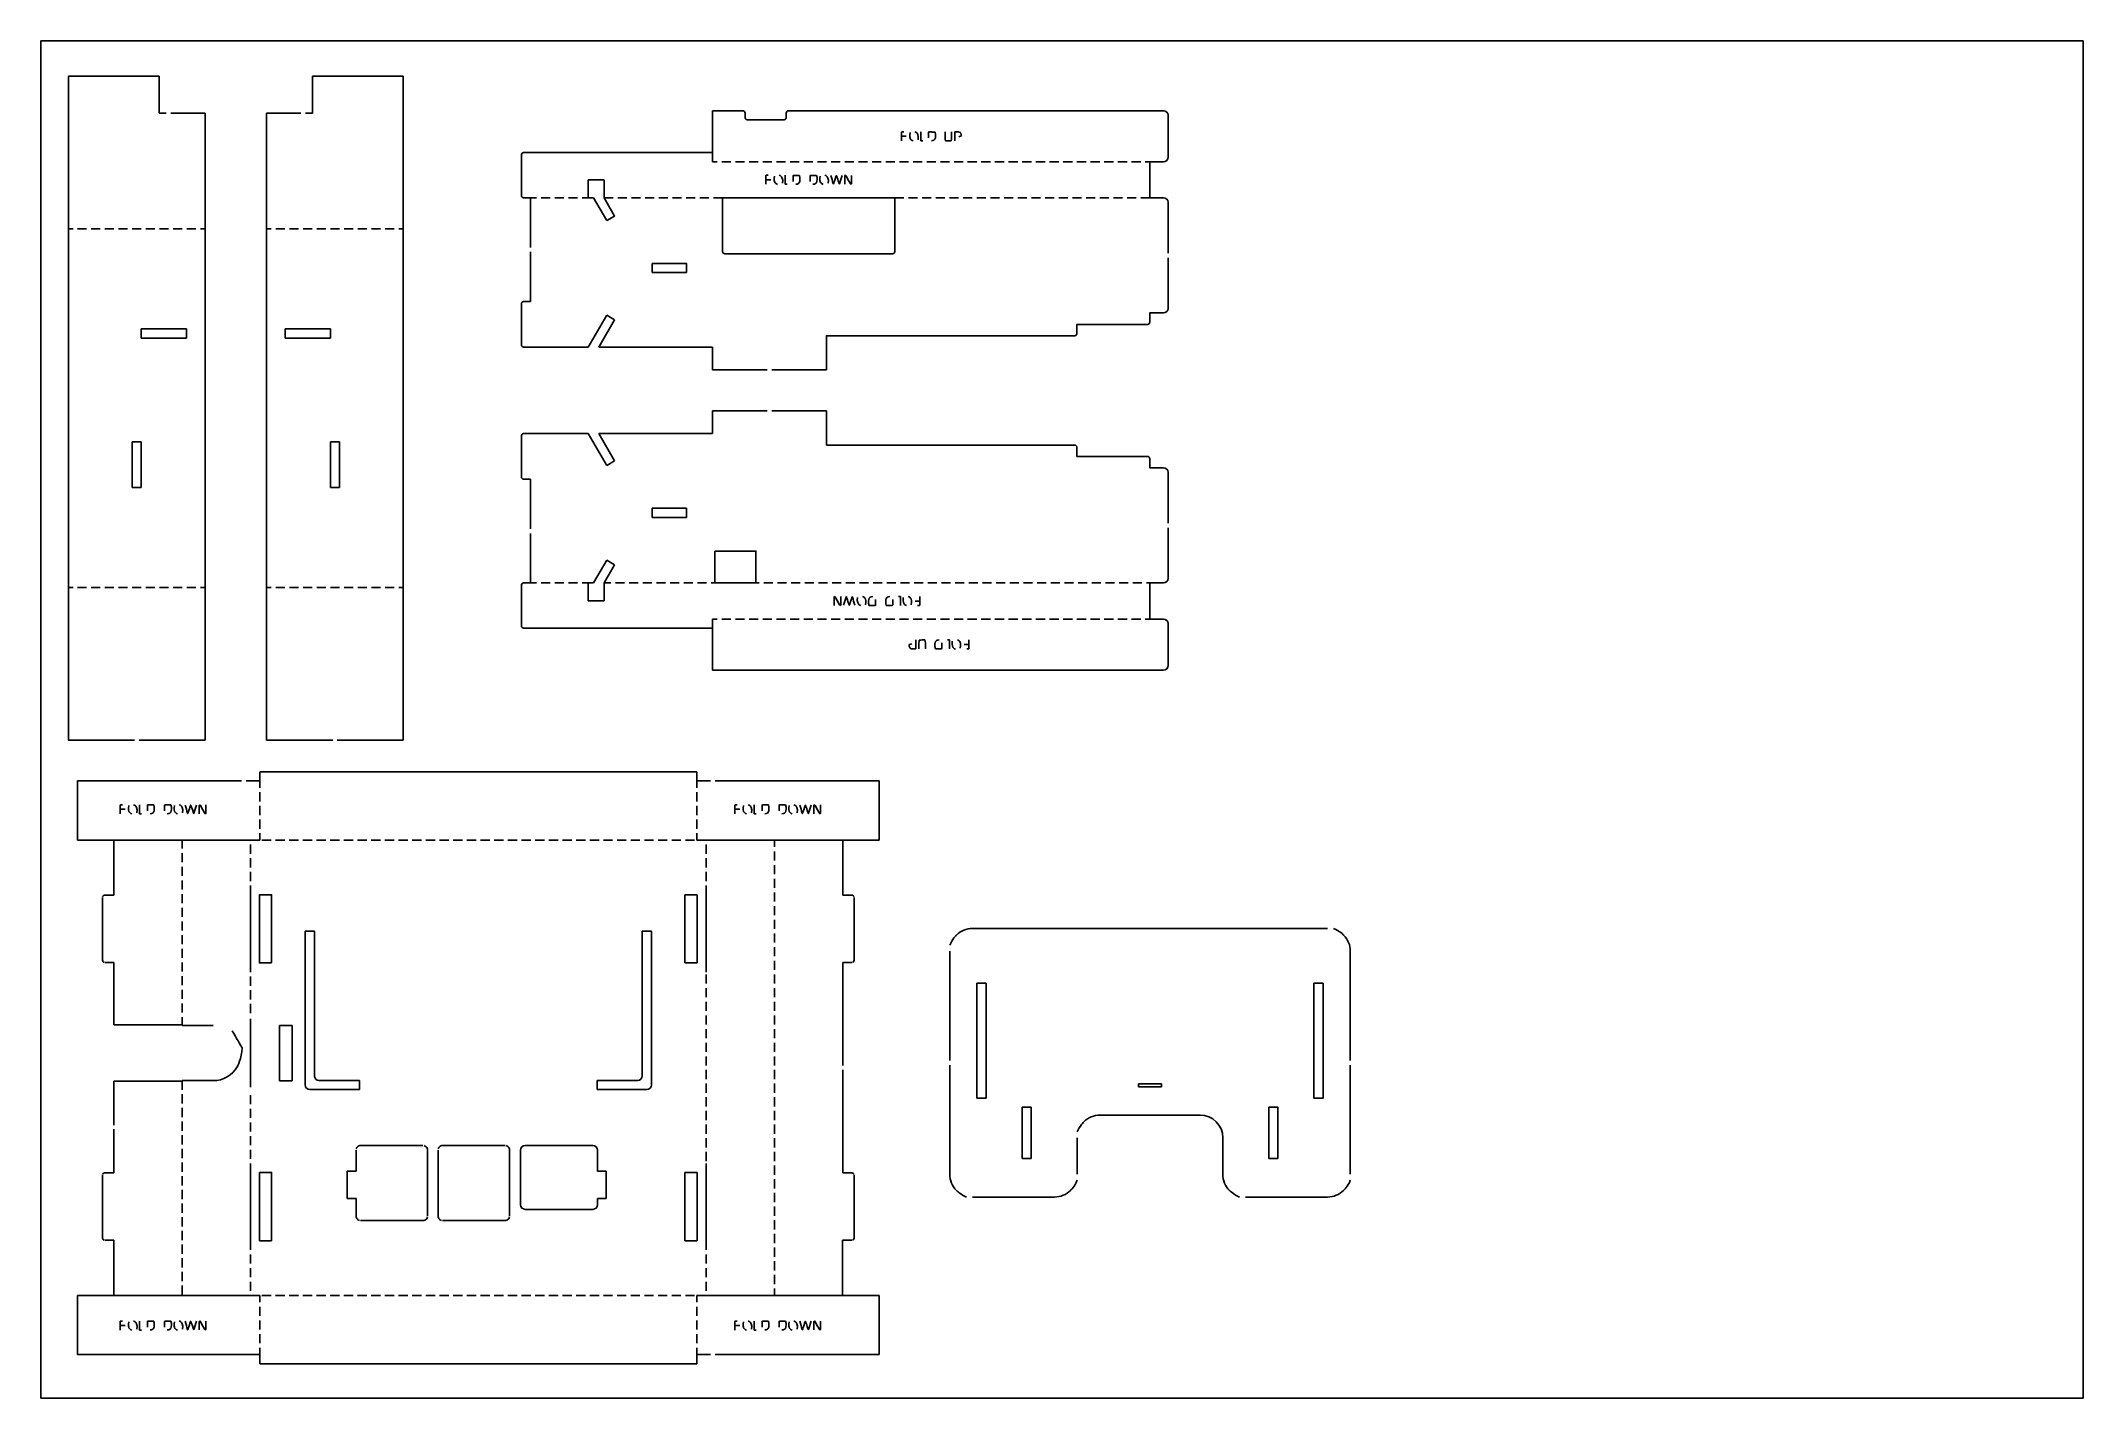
# Model space of a CAD drawing. Extents: x 13 to 1284, y 8 to 852.
import ezdxf

# ---------------------------------------------------------------- set-up
doc = ezdxf.new("R2010")
doc.units = 0
doc.layers.add('Layer_2', color=7, linetype='CONTINUOUS')

msp = doc.modelspace()

# ---------------------------------------------------------------- linework, layer by layer
at = {"layer": 'Layer_2', "color": 1}
for points in [[(13.025664, 7.539814), (1284.21456, 7.539814), (1284.21456, 852.43281), (13.025664, 852.43281), (13.025664, 7.539814), (13.025664, 7.539814), (13.025664, 7.539814), (13.025664, 7.539814), (13.025664, 7.539814), (13.025664, 7.539814), (13.025664, 7.539814)], [(432.579744, 534.807406), (432.579744, 534.807406), (432.579744, 534.807406), (432.579744, 534.807406), (432.579744, 534.807406), (432.579744, 534.807406)], [(458.091576, 514.964918), (458.091576, 534.807406), (458.091576, 514.964918), (458.091576, 514.964918), (458.091576, 514.964918), (458.091576, 514.964918)], [(432.579744, 514.964918), (458.091576, 514.964918), (458.091576, 514.964918), (432.579744, 514.964918), (432.579744, 514.964918), (432.579744, 514.964918), (432.579744, 514.964918)]]:
    msp.add_lwpolyline(points, close=True, dxfattribs=at)
for points in [[(30.205152, 830.34717), (30.205152, 735.42511)], [(30.205152, 830.34717), (86.65236, 830.34717)], [(30.205152, 830.34717), (30.205152, 735.42511)], [(30.205152, 830.34717), (86.65236, 830.34717)], [(86.65236, 807.43497), (86.65236, 830.34717)], [(86.65236, 807.43497), (86.65236, 830.34717)], [(182.161512, 830.34717), (182.161512, 807.43497)], [(238.60836, 830.34717), (182.161512, 830.34717)], [(182.161512, 830.34717), (182.161512, 807.43497)], [(238.60836, 830.34717), (182.161512, 830.34717)], [(238.60836, 735.42511), (238.60836, 830.34717)], [(238.60836, 735.42511), (238.60836, 830.34717)], [(86.65236, 807.43497), (91.026216, 807.43497)], [(86.65236, 807.43497), (91.026216, 807.43497)], [(93.863088, 807.43497), (115.244856, 807.43497)], [(93.863088, 807.43497), (115.244856, 807.43497)], [(115.244568, 807.43497), (115.244568, 735.42511)], [(115.244568, 807.43497), (115.244568, 735.42511)], [(153.569232, 807.43497), (153.569232, 735.42511)], [(153.569232, 807.43497), (174.951, 807.43497)], [(153.569232, 807.43497), (153.569232, 735.42511)], [(153.569232, 807.43497), (174.951, 807.43497)], [(177.787584, 807.43497), (182.161512, 807.43497)], [(177.787584, 807.43497), (182.161512, 807.43497)], [(431.163, 808.930338), (449.902584, 808.930338)], [(431.163, 777.161634), (431.163, 808.930338)], [(451.319904, 807.513018), (451.319904, 804.678378)], [(475.612776, 803.261058), (452.737224, 803.261058)], [(477.030096, 807.513018), (477.010256, 804.44085)], [(478.447416, 808.930338), (711.792936, 808.930338)], [(714.627576, 779.995698), (714.627576, 806.095698)], [(312.107904, 781.413594), (312.107904, 756.147566)], [(431.163, 782.830914), (313.525224, 782.830914)], [(431.163, 777.161634), (433.99764, 777.161634)], [(436.83228, 777.161634), (442.50156, 777.161634)], [(445.3362, 777.161634), (451.00548, 777.161634)], [(453.840192, 777.161634), (459.509472, 777.161634)], [(462.344112, 777.161634), (468.013392, 777.161634)], [(470.848032, 777.161634), (476.517312, 777.161634)], [(479.351952, 777.161634), (485.021232, 777.161634)], [(487.855872, 777.161634), (493.525224, 777.161634)], [(496.359864, 777.161634), (502.029144, 777.161634)], [(504.863784, 777.161634), (510.533064, 777.161634)], [(513.367704, 777.161634), (519.036984, 777.161634)], [(521.871624, 777.161634), (527.540976, 777.161634)], [(530.375616, 777.161634), (536.044896, 777.161634)], [(538.879536, 777.161634), (544.548816, 777.161634)], [(547.383456, 777.161634), (553.052736, 777.161634)], [(555.887376, 777.161634), (561.556728, 777.161634)], [(564.391368, 777.161634), (570.060648, 777.161634)], [(572.895288, 777.161634), (578.564568, 777.161634)], [(581.399208, 777.161634), (587.068488, 777.161634)], [(589.903128, 777.161634), (595.572408, 777.161634)], [(598.40712, 777.161634), (604.0764, 777.161634)], [(606.91104, 777.161634), (612.58032, 777.161634)], [(615.41496, 777.161634), (621.08424, 777.161634)], [(623.91888, 777.161634), (629.58816, 777.161634)], [(632.4228, 777.161634), (638.092152, 777.161634)], [(640.926792, 777.161634), (646.596072, 777.161634)], [(649.430712, 777.161634), (655.099992, 777.161634)], [(657.934632, 777.161634), (663.603912, 777.161634)], [(666.438552, 777.161634), (672.107904, 777.161634)], [(674.942544, 777.161634), (680.611824, 777.161634)], [(683.446464, 777.161634), (689.115744, 777.161634)], [(691.950384, 777.161634), (697.619664, 777.161634)], [(700.454304, 777.161634), (703.288944, 777.161634)], [(703.288944, 777.161634), (703.288944, 754.730254)], [(711.792936, 777.161058), (703.288944, 777.161634)], [(363.601512, 765.823074), (353.782008, 765.823074)], [(353.782008, 765.823074), (353.782008, 754.730254)], [(363.601512, 754.730254), (363.601512, 765.823074)], [(513.531864, 763.21689), (513.490424, 768.218658)], [(317.777184, 754.730254), (313.525224, 754.730254)], [(317.777184, 723.842542), (317.777184, 754.730254)], [(317.777184, 754.730254), (321.606504, 754.730254)], [(324.441144, 754.730254), (330.110424, 754.730254)], [(332.945064, 754.730254), (338.614344, 754.730254)], [(341.448984, 754.730254), (347.118336, 754.730254)], [(349.952976, 754.730254), (353.782008, 754.730254)], [(357.055128, 754.730254), (353.782008, 754.730254)], [(365.238216, 740.556982), (357.055128, 754.730254)], [(363.601512, 754.730254), (370.147824, 743.391614), (365.238216, 740.556982)], [(363.649968, 754.730254), (369.319248, 754.730254)], [(372.153888, 754.730254), (377.823168, 754.730254)], [(380.657808, 754.730254), (386.327088, 754.730254)], [(389.1618, 754.730254), (394.83108, 754.730254)], [(397.66572, 754.730254), (403.335, 754.730254)], [(406.16964, 754.730254), (411.83892, 754.730254)], [(414.67356, 754.730254), (420.34284, 754.730254)], [(423.17748, 754.730254), (428.846832, 754.730254)], [(431.681472, 754.730254), (437.350752, 754.730254)], [(544.548816, 754.730254), (437.399208, 754.730254)], [(437.399208, 721.281422), (437.399208, 754.730254)], [(544.548816, 754.730254), (544.548816, 721.281422)], [(544.548816, 754.730254), (550.218096, 754.730254)], [(553.052736, 754.730254), (558.722016, 754.730254)], [(561.556728, 754.730254), (567.226008, 754.730254)], [(570.060648, 754.730254), (575.729928, 754.730254)], [(578.564568, 754.730254), (584.233848, 754.730254)], [(587.068488, 754.730254), (592.737768, 754.730254)], [(595.572408, 754.730254), (601.24176, 754.730254)], [(604.0764, 754.730254), (609.74568, 754.730254)], [(612.58032, 754.730254), (618.2496, 754.730254)], [(621.08424, 754.730254), (626.75352, 754.730254)], [(629.58816, 754.730254), (635.257512, 754.730254)], [(638.092152, 754.730254), (643.761432, 754.730254)], [(646.596072, 754.730254), (652.265352, 754.730254)], [(655.099992, 754.730254), (660.769272, 754.730254)], [(663.603912, 754.730254), (669.273264, 754.730254)], [(672.107904, 754.730254), (677.777184, 754.730254)], [(680.611824, 754.730254), (686.281104, 754.730254)], [(689.115744, 754.730254), (694.785024, 754.730254)], [(697.619664, 754.730254), (703.288944, 754.730254)], [(711.792936, 754.73083), (703.288944, 754.730254)], [(714.627576, 720.299278), (714.627576, 751.89619)], [(30.204648, 735.42511), (33.039288, 735.42511)], [(30.204648, 735.42511), (33.039288, 735.42511)], [(30.205152, 735.42511), (30.205152, 512.07571)], [(30.205152, 735.42511), (30.205152, 512.07571)], [(35.873928, 735.42511), (41.543208, 735.42511)], [(35.873928, 735.42511), (41.543208, 735.42511)], [(44.377848, 735.42511), (50.0472, 735.42511)], [(44.377848, 735.42511), (50.0472, 735.42511)], [(52.88184, 735.42511), (58.55112, 735.42511)], [(52.88184, 735.42511), (58.55112, 735.42511)], [(61.38576, 735.42511), (67.05504, 735.42511)], [(61.38576, 735.42511), (67.05504, 735.42511)], [(69.88968, 735.42511), (75.55896, 735.42511)], [(69.88968, 735.42511), (75.55896, 735.42511)], [(78.3936, 735.42511), (84.06288, 735.42511)], [(78.3936, 735.42511), (84.06288, 735.42511)], [(86.89752, 735.42511), (92.5668, 735.42511)], [(86.89752, 735.42511), (92.5668, 735.42511)], [(95.40144, 735.42511), (101.070792, 735.42511)], [(95.40144, 735.42511), (101.070792, 735.42511)], [(103.905432, 735.42511), (109.574712, 735.42511)], [(103.905432, 735.42511), (109.574712, 735.42511)], [(112.409352, 735.42511), (115.243992, 735.42511)], [(112.409352, 735.42511), (115.243992, 735.42511)], [(115.244568, 512.07571), (115.244568, 735.42511)], [(115.244568, 512.07571), (115.244568, 735.42511)], [(153.568944, 735.42511), (153.568944, 512.07571)], [(153.568944, 735.42511), (156.403584, 735.42511)], [(153.568944, 735.42511), (153.568944, 512.07571)], [(153.568944, 735.42511), (156.403584, 735.42511)], [(159.238296, 735.42511), (164.907576, 735.42511)], [(159.238296, 735.42511), (164.907576, 735.42511)], [(167.742216, 735.42511), (173.411496, 735.42511)], [(167.742216, 735.42511), (173.411496, 735.42511)], [(176.246136, 735.42511), (181.915416, 735.42511)], [(176.246136, 735.42511), (181.915416, 735.42511)], [(184.750056, 735.42511), (190.419336, 735.42511)], [(184.750056, 735.42511), (190.419336, 735.42511)], [(193.253976, 735.42511), (198.923328, 735.42511)], [(193.253976, 735.42511), (198.923328, 735.42511)], [(201.757968, 735.42511), (207.427248, 735.42511)], [(201.757968, 735.42511), (207.427248, 735.42511)], [(210.261888, 735.42511), (215.931168, 735.42511)], [(210.261888, 735.42511), (215.931168, 735.42511)], [(218.765808, 735.42511), (224.435088, 735.42511)], [(218.765808, 735.42511), (224.435088, 735.42511)], [(227.269728, 735.42511), (232.939008, 735.42511)], [(227.269728, 735.42511), (232.939008, 735.42511)], [(235.773648, 735.42511), (238.60836, 735.42511)], [(235.773648, 735.42511), (238.60836, 735.42511)], [(238.60836, 512.07571), (238.60836, 735.42511)], [(238.60836, 512.07571), (238.60836, 735.42511)], [(317.777184, 690.120982), (317.777184, 721.008766)], [(393.603912, 713.92159), (414.863784, 713.92159), (414.863784, 708.25231), (393.603912, 708.25231), (393.603912, 713.92159)], [(543.131496, 719.86411), (438.816528, 719.86411)], [(714.627576, 685.868446), (714.627576, 717.46543)], [(312.107904, 663.191902), (312.107904, 688.703734)], [(317.777184, 690.120982), (313.525224, 690.120982)], [(353.782008, 661.77451), (365.238216, 681.617062)], [(370.147824, 678.782422), (360.32832, 661.77451)], [(365.238216, 681.617062), (370.147824, 678.782422)], [(657.934632, 670.278502), (657.934632, 675.947782), (701.871624, 675.947782)], [(703.288944, 677.365102), (703.288944, 683.034382), (711.792936, 683.033806)], [(75.559464, 673.062886), (103.6602, 673.062886)], [(75.559464, 673.062886), (75.559464, 667.393606)], [(75.559464, 673.062886), (103.6602, 673.062886)], [(75.559464, 673.062886), (75.559464, 667.393606)], [(103.6602, 667.393606), (75.559464, 667.393606)], [(103.6602, 667.393606), (75.559464, 667.393606)], [(103.6602, 667.393606), (103.6602, 673.062886)], [(103.6602, 667.393606), (103.6602, 673.062886)], [(165.153312, 673.062886), (193.253976, 673.062886)], [(165.153312, 673.062886), (165.153312, 667.393606)], [(165.153312, 673.062886), (193.253976, 673.062886)], [(165.153312, 673.062886), (165.153312, 667.393606)], [(193.253976, 667.393606), (165.153312, 667.393606)], [(193.253976, 667.393606), (165.153312, 667.393606)], [(193.253976, 667.393606), (193.253976, 673.062886)], [(193.253976, 667.393606), (193.253976, 673.062886)], [(353.782008, 661.77451), (313.525224, 661.77451)], [(431.163, 661.77451), (360.32832, 661.77451)], [(431.163, 661.77451), (431.163, 647.60131)], [(502.029144, 647.60131), (502.029144, 668.861182), (656.517312, 668.861182)], [(431.163, 647.60131), (465.178752, 647.60131)], [(468.013392, 647.60131), (502.029144, 647.60131)], [(431.163, 622.094582), (465.178752, 622.094582)], [(431.163, 607.921382), (431.163, 622.094582)], [(468.013392, 622.094582), (502.029144, 622.094582)], [(502.029144, 622.094582), (502.029144, 600.834782)], [(69.890184, 602.784334), (69.890184, 574.437934)], [(69.890184, 602.784334), (75.559464, 602.784334)], [(69.890184, 602.784334), (69.890184, 574.437934)], [(69.890184, 602.784334), (75.559464, 602.784334)], [(75.559464, 574.437934), (75.559464, 602.784334)], [(75.559464, 574.437934), (75.559464, 602.784334)], [(193.253976, 602.784334), (193.253976, 574.437934)], [(193.253976, 602.784334), (198.923328, 602.784334)], [(193.253976, 602.784334), (193.253976, 574.437934)], [(193.253976, 602.784334), (198.923328, 602.784334)], [(198.923328, 574.437934), (198.923328, 602.784334)], [(198.923328, 574.437934), (198.923328, 602.784334)], [(312.107904, 606.50407), (312.107904, 580.99231)], [(353.782008, 607.921382), (313.525224, 607.921382)], [(353.782008, 607.921382), (365.238216, 588.078838)], [(360.32832, 607.921382), (370.147824, 590.913478)], [(431.163, 607.921382), (360.32832, 607.921382)], [(502.029144, 600.834782), (656.517312, 600.834782)], [(657.934632, 599.41747), (657.934632, 593.748182)], [(365.238216, 588.078838), (370.147824, 590.913478)], [(701.871624, 593.748182), (657.934632, 593.748182)], [(711.792936, 586.662094), (703.288944, 586.661582), (703.288944, 592.33087)], [(75.559464, 574.437934), (69.890184, 574.437934)], [(75.559464, 574.437934), (69.890184, 574.437934)], [(198.923328, 574.437934), (193.253976, 574.437934)], [(198.923328, 574.437934), (193.253976, 574.437934)], [(317.777184, 579.574918), (313.525224, 579.574918)], [(317.777184, 548.687342), (317.777184, 579.574918)], [(714.627576, 552.230606), (714.627576, 583.827454)], [(393.603912, 561.443734), (393.603912, 555.774374)], [(414.863784, 561.443734), (393.603912, 561.443734)], [(414.863784, 555.774374), (414.863784, 561.443734)], [(393.603912, 555.774374), (414.863784, 555.774374)], [(714.627576, 517.799854), (714.627576, 549.396766)], [(317.777184, 514.965782), (317.777184, 545.853502)], [(357.055128, 514.965782), (365.238216, 529.13891)], [(363.601512, 514.965782), (370.147824, 526.30427)], [(370.147824, 526.30427), (365.238216, 529.13891)], [(30.204648, 512.07571), (33.039288, 512.07571)], [(30.204648, 512.07571), (33.039288, 512.07571)], [(30.20544, 512.07571), (30.20544, 417.153934), (71.307792, 417.153934)], [(30.20544, 512.07571), (30.20544, 417.153934), (71.307792, 417.153934)], [(35.873928, 512.07571), (41.543208, 512.07571)], [(35.873928, 512.07571), (41.543208, 512.07571)], [(44.377848, 512.07571), (50.0472, 512.07571)], [(44.377848, 512.07571), (50.0472, 512.07571)], [(52.88184, 512.07571), (58.55112, 512.07571)], [(52.88184, 512.07571), (58.55112, 512.07571)], [(61.38576, 512.07571), (67.05504, 512.07571)], [(61.38576, 512.07571), (67.05504, 512.07571)], [(69.88968, 512.07571), (75.55896, 512.07571)], [(69.88968, 512.07571), (75.55896, 512.07571)], [(78.3936, 512.07571), (84.06288, 512.07571)], [(78.3936, 512.07571), (84.06288, 512.07571)], [(86.89752, 512.07571), (92.5668, 512.07571)], [(86.89752, 512.07571), (92.5668, 512.07571)], [(95.40144, 512.07571), (101.070792, 512.07571)], [(95.40144, 512.07571), (101.070792, 512.07571)], [(103.905432, 512.07571), (109.574712, 512.07571)], [(103.905432, 512.07571), (109.574712, 512.07571)], [(112.409352, 512.07571), (115.243992, 512.07571)], [(112.409352, 512.07571), (115.243992, 512.07571)], [(115.244856, 512.07571), (115.244856, 417.153934)], [(115.244856, 512.07571), (115.244856, 417.153934)], [(153.568944, 512.07571), (156.403584, 512.07571)], [(153.568944, 512.07571), (156.403584, 512.07571)], [(153.569232, 512.07571), (153.569232, 417.153934), (194.671368, 417.153934)], [(153.569232, 512.07571), (153.569232, 417.153934), (194.671368, 417.153934)], [(159.238296, 512.07571), (164.907576, 512.07571)], [(159.238296, 512.07571), (164.907576, 512.07571)], [(167.742216, 512.07571), (173.411496, 512.07571)], [(167.742216, 512.07571), (173.411496, 512.07571)], [(176.246136, 512.07571), (181.915416, 512.07571)], [(176.246136, 512.07571), (181.915416, 512.07571)], [(184.750056, 512.07571), (190.419336, 512.07571)], [(184.750056, 512.07571), (190.419336, 512.07571)], [(193.253976, 512.07571), (198.923328, 512.07571)], [(193.253976, 512.07571), (198.923328, 512.07571)], [(201.757968, 512.07571), (207.427248, 512.07571)], [(201.757968, 512.07571), (207.427248, 512.07571)], [(210.261888, 512.07571), (215.931168, 512.07571)], [(210.261888, 512.07571), (215.931168, 512.07571)], [(218.765808, 512.07571), (224.435088, 512.07571)], [(218.765808, 512.07571), (224.435088, 512.07571)], [(227.269728, 512.07571), (232.939008, 512.07571)], [(227.269728, 512.07571), (232.939008, 512.07571)], [(235.773648, 512.07571), (238.60836, 512.07571)], [(235.773648, 512.07571), (238.60836, 512.07571)], [(238.60836, 417.153934), (238.60836, 512.07571)], [(238.60836, 417.153934), (238.60836, 512.07571)], [(312.107904, 513.548398), (312.107904, 488.282446)], [(317.777184, 514.965782), (313.525224, 514.965782)], [(317.777184, 514.965782), (313.525224, 514.965782)], [(317.777184, 514.965782), (313.525224, 514.965782)], [(317.777184, 514.965782), (321.606504, 514.965782)], [(324.441144, 514.965782), (330.110424, 514.965782)], [(332.945064, 514.965782), (338.614344, 514.965782)], [(341.448984, 514.965782), (347.118336, 514.965782)], [(349.952976, 514.965782), (353.782008, 514.965782)], [(357.055128, 514.965782), (353.782008, 514.965782)], [(353.782008, 514.965782), (353.782008, 503.872966)], [(363.601512, 514.965782), (367.901928, 514.965422)], [(363.601512, 503.872966), (363.601512, 514.965782)], [(370.736568, 514.965422), (376.405848, 514.965422)], [(379.240488, 514.965422), (384.909768, 514.965422)], [(387.744408, 514.965422), (393.41376, 514.965422)], [(396.2484, 514.965422), (401.91768, 514.965422)], [(404.75232, 514.965422), (410.4216, 514.965422)], [(413.25624, 514.965422), (418.92552, 514.965422)], [(421.76016, 514.965422), (427.429512, 514.965422)], [(430.264152, 514.965422), (432.579744, 514.964918)], [(458.091576, 514.965422), (460.217808, 514.965422)], [(463.052448, 514.965422), (468.721728, 514.965422)], [(471.55644, 514.965422), (477.22572, 514.965422)], [(480.06036, 514.965422), (485.72964, 514.965422)], [(488.56428, 514.965422), (494.23356, 514.965422)], [(497.0682, 514.965422), (502.73748, 514.965422)], [(505.572192, 514.965422), (511.241472, 514.965422)], [(514.076112, 514.965422), (519.745392, 514.965422)], [(522.580032, 514.965422), (528.249312, 514.965422)], [(531.083952, 514.965422), (536.753232, 514.965422)], [(539.587872, 514.965422), (545.257224, 514.965422)], [(548.091864, 514.965422), (553.761144, 514.965422)], [(556.595784, 514.965422), (562.265064, 514.965422)], [(565.099704, 514.965422), (570.768984, 514.965422)], [(573.603624, 514.965422), (579.272976, 514.965422)], [(582.107616, 514.965422), (587.776896, 514.965422)], [(590.611536, 514.965422), (596.280816, 514.965422)], [(599.115456, 514.965422), (604.784736, 514.965422)], [(607.619376, 514.965422), (613.288728, 514.965422)], [(616.123368, 514.965422), (621.792648, 514.965422)], [(624.627288, 514.965422), (630.296568, 514.965422)], [(633.131208, 514.965422), (638.800488, 514.965422)], [(641.635128, 514.965422), (647.304408, 514.965422)], [(650.13912, 514.965422), (655.8084, 514.965422)], [(658.64304, 514.965422), (664.31232, 514.965422)], [(667.14696, 514.965422), (672.81624, 514.965422)], [(675.65088, 514.965422), (681.32016, 514.965422)], [(684.1548, 514.965422), (689.824152, 514.965422)], [(692.658792, 514.965422), (698.328072, 514.965422)], [(701.162712, 514.965422), (703.288944, 514.965782)], [(703.288944, 514.965782), (703.288944, 492.534334)], [(711.792936, 514.965206), (703.288944, 514.965782)], [(363.601512, 503.872966), (353.782008, 503.872966)], [(510.887376, 506.479366), (510.928736, 501.47767)], [(313.525224, 486.865054), (431.163, 486.865054)], [(431.163, 492.534334), (433.99764, 492.534334)], [(431.163, 492.534334), (431.163, 460.76563)], [(436.83228, 492.534334), (442.50156, 492.534334)], [(445.3362, 492.534334), (451.00548, 492.534334)], [(453.840192, 492.534334), (459.509472, 492.534334)], [(462.344112, 492.534334), (468.013392, 492.534334)], [(470.848032, 492.534334), (476.517312, 492.534334)], [(479.351952, 492.534334), (485.021232, 492.534334)], [(487.855872, 492.534334), (493.525224, 492.534334)], [(496.359864, 492.534334), (502.029144, 492.534334)], [(504.863784, 492.534334), (510.533064, 492.534334)], [(513.367704, 492.534334), (519.036984, 492.534334)], [(521.871624, 492.534334), (527.540976, 492.534334)], [(530.375616, 492.534334), (536.044896, 492.534334)], [(538.879536, 492.534334), (544.548816, 492.534334)], [(547.383456, 492.534334), (553.052736, 492.534334)], [(555.887376, 492.534334), (561.556728, 492.534334)], [(564.391368, 492.534334), (570.060648, 492.534334)], [(572.895288, 492.534334), (578.564568, 492.534334)], [(581.399208, 492.534334), (587.068488, 492.534334)], [(589.903128, 492.534334), (595.572408, 492.534334)], [(598.40712, 492.534334), (604.0764, 492.534334)], [(606.91104, 492.534334), (612.58032, 492.534334)], [(615.41496, 492.534334), (621.08424, 492.534334)], [(623.91888, 492.534334), (629.58816, 492.534334)], [(632.4228, 492.534334), (638.092152, 492.534334)], [(640.926792, 492.534334), (646.596072, 492.534334)], [(649.430712, 492.534334), (655.099992, 492.534334)], [(657.934632, 492.534334), (663.603912, 492.534334)], [(666.438552, 492.534334), (672.107904, 492.534334)], [(674.942544, 492.534334), (680.611824, 492.534334)], [(683.446464, 492.534334), (689.115744, 492.534334)], [(691.950384, 492.534334), (697.619664, 492.534334)], [(700.454304, 492.534334), (703.288944, 492.534334)], [(711.792936, 492.53491), (703.288944, 492.534334)], [(714.627576, 489.70027), (714.627576, 463.599694)], [(431.163, 460.76563), (711.792936, 460.765054)], [(74.142432, 417.153934), (115.244856, 417.153934)], [(74.142432, 417.153934), (115.244856, 417.153934)], [(197.506008, 417.153934), (238.60836, 417.153934)], [(197.506008, 417.153934), (238.60836, 417.153934)], [(149.285808, 391.78199), (149.285808, 397.479718)], [(149.285808, 397.479718), (421.3548, 397.479718)], [(421.3548, 391.796182), (421.3548, 397.479718)], [(35.899992, 391.78199), (137.947176, 391.78199)], [(35.899992, 354.960046), (35.899992, 391.78199)], [(140.781888, 391.78199), (149.285808, 391.78199)], [(149.285808, 387.544286), (149.285808, 391.78199)], [(149.285808, 379.040374), (149.285808, 384.709654)], [(421.3548, 387.544286), (421.3548, 391.78199)], [(421.3548, 391.78199), (429.85872, 391.78199)], [(421.3548, 379.040374), (421.3548, 384.709654)], [(432.69336, 391.78199), (534.740616, 391.78199)], [(534.740616, 391.78199), (534.740616, 354.960046)], [(111.663216, 371.351846), (111.621856, 376.353614)], [(149.285808, 370.53631), (149.285808, 376.20559)], [(421.3548, 370.53631), (421.3548, 376.20559)], [(494.23752, 371.351846), (494.19616, 376.353614)], [(149.285808, 362.03239), (149.285808, 367.701662)], [(149.285808, 354.960046), (149.285808, 359.197742)], [(421.3548, 362.03239), (421.3548, 367.701662)], [(421.3548, 354.960046), (421.3548, 359.197742)], [(35.899992, 354.960046), (149.285808, 354.960046)], [(58.492152, 354.960046), (58.492152, 320.660758)], [(101.011752, 349.65523), (101.011752, 354.960046)], [(101.011752, 341.151302), (101.011752, 346.820582)], [(101.096496, 354.960046), (101.068416, 354.960046)], [(143.58816, 346.456054), (143.58816, 352.125398)], [(143.58816, 337.952126), (143.58816, 343.621406)], [(150.67476, 354.960046), (156.34404, 354.960046)], [(159.17868, 354.960046), (164.84796, 354.960046)], [(167.682672, 354.960046), (173.351952, 354.960046)], [(176.186592, 354.960046), (181.855872, 354.960046)], [(184.690512, 354.960046), (190.359792, 354.960046)], [(193.194432, 354.960046), (198.863712, 354.960046)], [(201.698352, 354.960046), (207.367704, 354.960046)], [(210.202344, 354.960046), (215.871624, 354.960046)], [(218.706264, 354.960046), (224.375544, 354.960046)], [(227.210184, 354.960046), (232.879464, 354.960046)], [(235.714104, 354.960046), (241.383456, 354.960046)], [(244.218096, 354.960046), (249.887376, 354.960046)], [(252.722016, 354.960046), (258.391296, 354.960046)], [(261.225936, 354.960046), (266.895216, 354.960046)], [(269.729856, 354.960046), (275.399208, 354.960046)], [(278.233848, 354.960046), (283.903128, 354.960046)], [(286.737768, 354.960046), (292.407048, 354.960046)], [(295.241688, 354.960046), (300.910968, 354.960046)], [(303.745608, 354.960046), (309.414888, 354.960046)], [(312.2496, 354.960046), (317.91888, 354.960046)], [(320.75352, 354.960046), (326.4228, 354.960046)], [(329.25744, 354.960046), (334.92672, 354.960046)], [(337.76136, 354.960046), (343.43064, 354.960046)], [(346.265352, 354.960046), (351.934632, 354.960046)], [(354.769272, 354.960046), (360.438552, 354.960046)], [(363.273192, 354.960046), (368.942472, 354.960046)], [(371.777112, 354.960046), (377.446392, 354.960046)], [(380.281032, 354.960046), (385.950384, 354.960046)], [(388.785024, 354.960046), (394.454304, 354.960046)], [(397.288944, 354.960046), (402.958224, 354.960046)], [(405.792864, 354.960046), (411.462144, 354.960046)], [(414.296784, 354.960046), (419.966136, 354.960046)], [(421.3548, 354.960046), (534.740616, 354.960046)], [(427.052736, 346.456054), (427.052736, 352.125398)], [(427.052736, 337.952126), (427.052736, 343.621406)], [(469.515744, 354.960046), (469.544144, 354.960046)], [(469.600488, 350.708006), (469.600488, 354.960046)], [(469.600488, 342.204094), (469.600488, 347.873374)], [(512.12016, 354.960046), (512.12016, 320.660758)], [(101.011752, 332.647382), (101.011752, 338.31667)], [(143.58816, 329.448206), (143.58816, 335.117494)], [(427.052736, 329.448206), (427.052736, 335.117494)], [(469.600488, 333.700174), (469.600488, 339.369454)], [(469.600488, 325.196182), (469.600488, 330.865462)], [(51.405552, 280.125398), (51.405552, 319.243438)], [(52.8228, 320.660758), (58.492152, 320.660758)], [(101.011752, 324.14347), (101.011752, 329.81275)], [(101.011752, 315.639478), (101.011752, 321.308758)], [(143.58816, 326.613574), (143.58816, 272.755262)], [(156.683952, 278.424542), (156.683952, 320.944286), (149.030352, 320.944286), (149.030352, 278.424542), (156.683952, 278.424542)], [(421.610184, 320.944286), (413.956656, 320.944286)], [(413.956656, 278.424542), (413.956656, 320.944286)], [(421.610184, 320.944286), (421.610184, 278.424542)], [(427.052736, 326.613574), (427.052736, 272.755262)], [(469.600488, 316.692262), (469.600488, 322.361534)], [(517.78944, 320.660758), (512.12016, 320.660758)], [(519.20676, 280.125398), (519.20676, 319.243438)], [(101.011752, 307.135558), (101.011752, 312.80483)], [(469.600488, 308.188334), (469.600488, 313.857614)], [(469.600488, 299.684414), (469.600488, 305.353702)], [(101.011752, 298.63163), (101.011752, 304.30091)], [(101.011752, 290.12771), (101.011752, 295.796998)], [(177.603912, 298.26703), (183.273192, 298.26703)], [(177.603912, 298.26703), (177.603912, 202.476718)], [(183.273192, 208.146358), (183.273192, 298.26703)], [(387.367704, 298.26703), (393.036984, 298.26703)], [(387.367704, 298.26703), (387.367704, 208.146358)], [(393.036984, 202.476718), (393.036984, 298.26703)], [(469.600488, 291.180502), (469.600488, 296.849782)], [(813.91, 299.960686), (592.921008, 299.960686)], [(101.011752, 281.623726), (101.011752, 287.293078)], [(469.600488, 282.67651), (469.600488, 288.34579)], [(469.600488, 274.17259), (469.600488, 279.841862)], [(578.747736, 217.755982), (578.747736, 285.787406)], [(828.0832, 217.755982), (828.0832, 285.787406)], [(58.492152, 278.708006), (52.8228, 278.708006)], [(58.492152, 278.708006), (58.492152, 239.82319)], [(101.011752, 273.119806), (101.011752, 278.789086)], [(101.011752, 264.615886), (101.011752, 270.285166)], [(143.58816, 264.25127), (143.58816, 269.920558)], [(413.956656, 278.424542), (421.610184, 278.424542)], [(427.052736, 265.668662), (427.052736, 271.337942)], [(469.600488, 265.668662), (469.600488, 271.337942)], [(512.12016, 278.708006), (512.12016, 214.64507)], [(512.12016, 278.708006), (517.78944, 278.708006)], [(101.011752, 256.111966), (101.011752, 261.781238)], [(143.58816, 255.747358), (143.58816, 261.416638)], [(427.052736, 257.164742), (427.052736, 262.83403)], [(427.052736, 248.660758), (427.052736, 254.33011)], [(469.600488, 257.164742), (469.600488, 262.83403)], [(469.600488, 248.660758), (469.600488, 254.33011)], [(601.368192, 265.944926), (595.698912, 265.944926)], [(595.698912, 265.944926), (595.698912, 194.249134)], [(601.368192, 194.249134), (601.368192, 265.944926)], [(811.13208, 265.944926), (811.13208, 194.249134), (805.46272, 194.249134), (805.46272, 265.944926), (811.13208, 265.944926)], [(101.011752, 247.608038), (101.011752, 253.277318)], [(101.011752, 239.468878), (101.011752, 244.773406)], [(143.58816, 247.243438), (143.58816, 252.912718)], [(143.58816, 201.059686), (143.58816, 243.579358)], [(427.052736, 240.156838), (427.052736, 245.826118)], [(469.600488, 240.156838), (469.600488, 245.826118)], [(101.011752, 239.82319), (58.492152, 239.82319)], [(120.34404, 239.469166), (101.011752, 239.468878)], [(161.65872, 239.610566), (161.65872, 205.027958)], [(161.65872, 239.610566), (169.454304, 239.610566)], [(169.454304, 239.610566), (169.454304, 205.027958)], [(427.052736, 231.652918), (427.052736, 237.322198)], [(427.052736, 223.148998), (427.052736, 228.81827)], [(469.600488, 231.652918), (469.600488, 237.322198)], [(469.600488, 223.148998), (469.600488, 228.81827)], [(427.052736, 214.64507), (427.052736, 220.31435)], [(469.600488, 214.64507), (469.600488, 220.31435)], [(58.52052, 204.815638), (58.52052, 177.521942)], [(58.52052, 204.815638), (101.011752, 204.815638)], [(101.011752, 205.189238), (120.34404, 205.170038)], [(101.011752, 199.519958), (101.011752, 205.189238)], [(169.454304, 205.027958), (161.65872, 205.027958)], [(186.107832, 205.31135), (211.373568, 205.31135)], [(211.373568, 199.642078), (211.373568, 205.31135)], [(359.266968, 205.31135), (384.533064, 205.31135)], [(359.266968, 205.31135), (359.266968, 199.642078)], [(427.052736, 206.141078), (427.052736, 211.810438)], [(469.600488, 206.141078), (469.600488, 211.810438)], [(512.12016, 211.810438), (512.12016, 147.747358)], [(578.747736, 146.889838), (578.747736, 214.921334)], [(828.0832, 146.889838), (828.0832, 214.921334)], [(101.011752, 191.016038), (101.011752, 196.685326)], [(143.58816, 190.550494), (143.58816, 196.219846)], [(211.373568, 199.642078), (180.438552, 199.642078)], [(390.202344, 199.642078), (359.266968, 199.642078)], [(427.052736, 197.637166), (427.052736, 203.306446)], [(427.052736, 189.133246), (427.052736, 194.802526)], [(469.600488, 197.637166), (469.600488, 203.306446)], [(469.600488, 189.133246), (469.600488, 194.802526)], [(595.698912, 194.249134), (601.368192, 194.249134)], [(696.187152, 203.285126), (710.643816, 203.285126)], [(696.187152, 203.285126), (696.187152, 201.300878)], [(710.643816, 201.300878), (696.187152, 201.300878)], [(710.643816, 201.300878), (710.643816, 203.285126)], [(101.011752, 182.512046), (101.011752, 188.181406)], [(101.011752, 174.008134), (101.011752, 179.677414)], [(143.58816, 182.046574), (143.58816, 187.715854)], [(143.58816, 173.542654), (143.58816, 179.211926)], [(427.052736, 180.629326), (427.052736, 186.298598)], [(469.600488, 180.629326), (469.600488, 186.298598)], [(623.799648, 188.579854), (623.799648, 156.81107)], [(629.468928, 188.579854), (623.799648, 188.579854)], [(629.468928, 156.81107), (629.468928, 188.579854)], [(672.291072, 183.74023), (734.539896, 183.74023)], [(777.36204, 156.81107), (777.36204, 188.579854), (783.03132, 188.579854), (783.03132, 156.81107), (777.36204, 156.81107)], [(58.52052, 175.041038), (58.52052, 147.747358)], [(101.011752, 165.504214), (101.011752, 171.173494)], [(143.58816, 165.038726), (143.58816, 170.708006)], [(427.052736, 172.125398), (427.052736, 177.794678)], [(427.052736, 163.621406), (427.052736, 169.290694)], [(469.600488, 172.125398), (469.600488, 177.794678)], [(469.600488, 163.621406), (469.600488, 169.290694)], [(658.1178, 146.889838), (658.1178, 169.566958)], [(748.713096, 169.566958), (748.713096, 146.889838)], [(101.011752, 157.000294), (101.011752, 162.669566)], [(101.011752, 148.496366), (101.011752, 154.165646)], [(143.58816, 156.534806), (143.58816, 162.204094)], [(143.58816, 153.700174), (143.58816, 99.841862)], [(209.218104, 161.977294), (209.218104, 148.881206)], [(212.052816, 164.811926), (250.887456, 164.811926)], [(253.722096, 120.875006), (253.722096, 161.977294)], [(260.278632, 161.977294), (260.278632, 120.875006)], [(263.113272, 164.811926), (301.947912, 164.811926)], [(304.782552, 120.875006), (304.782552, 161.977294)], [(311.619168, 161.920558), (311.619168, 127.90487)], [(314.453808, 164.755262), (356.63328, 164.755262)], [(359.467992, 148.881206), (359.467992, 161.920558)], [(427.052736, 155.117494), (427.052736, 160.786774)], [(427.052736, 153.700174), (427.052736, 99.841862)], [(469.600488, 155.117494), (469.600488, 160.786774)], [(623.799648, 156.81107), (629.468928, 156.81107)], [(51.43392, 107.211926), (51.43392, 146.33011)], [(52.851168, 147.747358), (58.52052, 147.747358)], [(101.011752, 139.992302), (101.011752, 145.66159)], [(156.683952, 105.511142), (156.683952, 148.030814), (149.030352, 148.030814)], [(149.030352, 105.511142), (149.030352, 148.030814)], [(203.750136, 148.881206), (203.750136, 131.788334)], [(203.750136, 148.881206), (209.218104, 148.881206)], [(359.467992, 148.881206), (364.93596, 148.881206)], [(364.93596, 131.788334), (364.93596, 148.881206)], [(421.610184, 148.030814), (413.956656, 148.030814)], [(413.956656, 105.511142), (413.956656, 148.030814)], [(421.610184, 148.030814), (421.610184, 105.511142)], [(469.600488, 146.613574), (469.600488, 152.282854)], [(469.600488, 138.109654), (469.600488, 143.778934)], [(517.78944, 147.747358), (512.12016, 147.747358)], [(519.20676, 107.211926), (519.20676, 146.33011)], [(101.011752, 131.48839), (101.011752, 137.15767)], [(101.011752, 122.98447), (101.011752, 128.65375)], [(209.218104, 131.788334), (203.750136, 131.788334)], [(209.218104, 131.788334), (209.218104, 120.875006)], [(359.467992, 127.90487), (359.467992, 131.788334)], [(364.93596, 131.788334), (359.467992, 131.788334)], [(469.600488, 129.60559), (469.600488, 135.275006)], [(592.921008, 132.716638), (643.9446, 132.716638)], [(762.886368, 132.716638), (813.91, 132.716638)], [(101.011752, 114.48055), (101.011752, 120.149822)], [(250.887456, 118.040374), (212.052816, 118.040374)], [(301.947912, 118.040374), (263.113272, 118.040374)], [(356.63328, 125.070238), (314.453808, 125.070238)], [(469.600488, 121.101662), (469.600488, 126.770942)], [(469.600488, 112.597742), (469.600488, 118.26703)], [(58.52052, 105.794678), (52.851168, 105.794678)], [(58.52052, 105.794678), (58.52052, 71.495462)], [(101.011752, 105.97655), (101.011752, 111.645902)], [(101.011752, 97.47263), (101.011752, 103.141918)], [(149.030352, 105.511142), (156.683952, 105.511142)], [(413.956656, 105.511142), (421.610184, 105.511142)], [(469.600488, 104.09383), (469.600488, 109.76311)], [(512.091792, 105.794678), (512.091792, 71.495462)], [(512.091792, 105.794678), (517.78944, 105.794678)], [(101.011752, 88.96871), (101.011752, 94.637998)], [(143.58816, 91.337942), (143.58816, 97.00723)], [(427.052736, 91.337942), (427.052736, 97.00723)], [(469.600488, 95.58991), (469.600488, 101.25919)], [(469.600488, 87.085918), (469.600488, 92.755262)], [(101.011752, 80.464798), (101.011752, 86.134078)], [(101.011752, 71.960878), (101.011752, 77.630158)], [(143.58816, 82.83403), (143.58816, 88.50331)], [(143.58816, 74.33011), (143.58816, 79.99939)], [(427.052736, 82.83403), (427.052736, 88.50331)], [(427.052736, 74.33011), (427.052736, 79.99939)], [(469.600488, 78.58199), (469.600488, 84.25127)], [(35.899992, 71.495462), (149.285808, 71.495462)], [(35.899992, 71.495462), (35.899992, 34.673334), (149.285808, 34.673334)], [(143.559792, 71.495462), (143.588272, 71.495462)], [(149.285808, 67.257614), (149.285808, 71.495462)], [(149.285808, 58.753702), (149.285808, 64.422982)], [(150.67476, 71.495462), (156.34404, 71.495462)], [(159.17868, 71.495462), (164.84796, 71.495462)], [(167.682672, 71.495462), (173.351952, 71.495462)], [(176.186592, 71.495462), (181.855872, 71.495462)], [(184.690512, 71.495462), (190.359792, 71.495462)], [(193.194432, 71.495462), (198.863712, 71.495462)], [(201.698352, 71.495462), (207.367704, 71.495462)], [(210.202344, 71.495462), (215.871624, 71.495462)], [(218.706264, 71.495462), (224.375544, 71.495462)], [(227.210184, 71.495462), (232.879464, 71.495462)], [(235.714104, 71.495462), (241.383456, 71.495462)], [(244.218096, 71.495462), (249.887376, 71.495462)], [(252.722016, 71.495462), (258.391296, 71.495462)], [(261.225936, 71.495462), (266.895216, 71.495462)], [(269.729856, 71.495462), (275.399208, 71.495462)], [(278.233848, 71.495462), (283.903128, 71.495462)], [(286.737768, 71.495462), (292.407048, 71.495462)], [(295.241688, 71.495462), (300.910968, 71.495462)], [(303.745608, 71.495462), (309.414888, 71.495462)], [(312.2496, 71.495462), (317.91888, 71.495462)], [(320.75352, 71.495462), (326.4228, 71.495462)], [(329.25744, 71.495462), (334.92672, 71.495462)], [(337.76136, 71.495462), (343.43064, 71.495462)], [(346.265352, 71.495462), (351.934632, 71.495462)], [(354.769272, 71.495462), (360.438552, 71.495462)], [(363.273192, 71.495462), (368.942472, 71.495462)], [(371.777112, 71.495462), (377.446392, 71.495462)], [(380.281032, 71.495462), (385.950384, 71.495462)], [(388.785024, 71.495462), (394.454304, 71.495462)], [(397.288944, 71.495462), (402.958224, 71.495462)], [(405.792864, 71.495462), (411.462144, 71.495462)], [(414.296784, 71.495462), (419.966136, 71.495462)], [(421.3548, 71.495462), (534.740616, 71.495462)], [(421.3548, 67.257614), (421.3548, 71.495462)], [(421.3548, 58.753702), (421.3548, 64.422982)], [(427.052736, 71.495462), (427.024336, 71.495462)], [(427.038552, 71.495462), (427.066952, 71.495462)], [(469.600488, 71.495462), (469.600488, 75.747358)], [(534.740616, 34.673334), (534.740616, 71.495462)], [(111.663216, 50.00959), (111.621856, 55.01135)], [(149.285808, 50.249782), (149.285808, 55.919062)], [(421.3548, 50.249782), (421.3548, 55.919062)], [(494.23752, 50.00959), (494.19616, 55.01135)], [(149.285808, 41.745814), (149.285808, 47.415134)], [(149.285808, 34.673334), (149.285808, 38.911174)], [(421.3548, 41.745814), (421.3548, 47.415134)], [(421.3548, 34.673334), (421.3548, 38.911174)], [(149.285808, 34.673334), (149.285808, 28.975734)], [(149.285808, 28.975734), (421.3548, 28.975734)], [(421.3548, 34.673334), (429.85872, 34.673334)], [(421.3548, 34.659174), (421.3548, 28.975734)], [(432.69336, 34.673334), (534.740616, 34.673334)]]:
    msp.add_lwpolyline(points, dxfattribs=at)
for points in [[(451.319904, 807.513018), (451.319904, 808.295658), (450.685224, 808.930338), (449.902584, 808.930338)], [(451.319904, 804.678378), (451.319904, 803.895738), (451.954296, 803.261058), (452.737224, 803.261058)], [(475.612776, 803.261058), (476.395416, 803.261058), (477.030096, 803.895738), (477.030096, 804.678378)], [(478.447416, 808.930338), (477.664488, 808.930338), (477.030096, 808.295658), (477.030096, 807.513018)], [(714.627576, 806.095698), (714.627576, 807.66105), (713.358216, 808.930338), (711.792936, 808.930338)], [(548.73792, 795.555402), (548.73792, 795.555402), (548.73792, 795.773346), (548.884512, 795.758874)], [(548.743536, 790.211778), (548.741936, 791.993058), (548.739536, 793.774338), (548.737936, 795.555402)], [(548.884512, 795.758874), (549.06192, 795.758874), (549.06192, 795.758874), (550.087488, 795.758874)], [(551.69892, 793.04613), (550.819872, 793.04613), (549.940896, 793.04613), (549.061848, 793.04613)], [(554.110344, 791.712186), (554.110344, 791.712186), (553.512528, 793.143402), (554.139544, 795.332562)], [(555.888816, 790.211778), (555.112944, 790.405098), (554.421024, 790.968354), (554.110344, 791.712186)], [(557.00568, 795.88077), (557.49348, 795.774786), (557.931168, 795.56757), (558.262008, 795.182874)], [(558.262008, 795.182874), (558.262008, 795.182874), (559.555128, 793.679946), (559.112112, 790.856106)], [(560.719656, 790.209258), (561.012768, 790.211738), (561.012768, 790.211738), (561.958416, 790.22085)], [(560.742336, 790.63305), (560.742336, 790.63305), (560.742336, 790.379898), (560.719696, 790.209258)], [(560.742336, 795.78609), (560.742552, 794.068314), (560.742552, 792.350826), (560.742336, 790.63305)], [(565.91352, 795.705882), (565.54416, 795.709082), (565.601184, 795.517098), (565.601184, 795.213258)], [(565.601184, 795.213258), (565.601184, 795.213258), (565.601184, 793.586418), (565.601184, 791.959938)], [(567.015624, 795.695442), (566.464608, 795.701042), (565.91352, 795.705954), (565.91352, 795.705954)], [(569.612448, 795.671034), (567.566712, 795.69033), (567.566712, 795.69033), (567.015624, 795.695442)], [(567.328896, 790.211778), (568.65636, 790.211778), (569.496816, 790.67157), (569.801232, 792.000186)], [(569.801232, 792.000186), (569.801232, 792.000186), (570.214008, 793.80213), (569.612448, 795.671034)], [(575.79624, 795.74613), (575.79624, 794.821506), (575.79624, 793.897098), (575.79624, 792.972474)], [(575.79624, 792.972474), (575.79624, 792.972474), (575.79624, 791.477466), (576.091368, 790.150578)], [(576.091368, 790.150578), (577.93356, 790.214082), (577.93356, 790.214082), (579.639168, 790.27305)], [(579.639168, 790.27305), (579.858048, 791.563938), (579.858048, 792.927114), (579.858048, 792.927114)], [(579.858048, 792.927114), (579.858048, 793.87701), (579.858048, 794.826618), (579.858048, 795.776514)], [(581.842296, 795.273882), (581.842296, 795.273882), (581.842296, 795.639282), (581.830696, 795.692562)], [(581.830704, 795.692562), (582.205968, 795.698162), (582.205968, 795.698162), (582.786792, 795.707394)], [(581.842296, 790.211778), (581.842296, 791.899242), (581.842296, 793.586706), (581.842296, 795.273882)], [(582.786792, 795.707322), (583.367328, 795.716106), (583.948152, 795.724962), (583.948152, 795.724962)], [(583.948152, 795.72489), (584.419824, 795.73209), (584.898048, 795.67161), (585.220608, 795.400314)], [(585.82836, 793.109922), (584.752032, 792.810042), (584.752032, 792.810042), (584.35524, 792.69945)], [(585.220608, 795.400314), (585.220608, 795.400314), (586.025928, 794.723442), (585.82836, 793.109922)], [(313.525224, 782.830914), (312.742584, 782.830914), (312.107904, 782.196234), (312.107904, 781.413594)], [(714.627576, 779.995698), (714.627576, 778.430418), (713.358216, 777.161058), (711.792936, 777.161058)], [(464.331528, 768.516234), (464.331528, 768.516234), (464.331528, 768.733962), (464.47812, 768.71949)], [(464.337144, 763.172394), (464.335544, 764.953674), (464.333144, 766.734954), (464.331544, 768.516234)], [(464.47812, 768.71949), (464.655528, 768.71949), (464.655528, 768.71949), (465.681096, 768.71949)], [(467.292816, 766.006746), (466.413768, 766.006458), (465.534792, 766.006458), (464.655456, 766.006746)], [(469.70424, 764.611818), (469.70424, 764.611818), (469.106424, 766.043034), (469.73312, 768.232194)], [(471.482712, 763.11141), (470.70684, 763.30473), (470.01492, 763.867986), (469.70424, 764.611818)], [(472.599576, 768.780762), (473.087376, 768.674706), (473.525064, 768.467202), (473.855904, 768.082866)], [(473.855904, 768.082866), (473.855904, 768.082866), (475.149024, 766.579938), (474.706008, 763.75545)], [(476.31348, 763.156194), (476.606592, 763.159474), (476.606592, 763.159474), (477.55224, 763.167858)], [(476.336448, 763.579986), (476.336448, 763.579986), (476.336448, 763.326906), (476.313488, 763.156194)], [(476.336448, 768.733386), (476.336448, 767.01561), (476.336448, 765.297834), (476.336448, 763.579986)], [(481.507704, 768.693138), (481.138632, 768.696338), (481.195656, 768.504354), (481.195656, 768.200514)], [(481.195656, 768.200514), (481.195656, 768.200514), (481.195656, 766.573674), (481.195656, 764.946906)], [(482.610096, 768.682698), (482.058792, 768.688298), (481.507704, 768.693138), (481.507704, 768.693138)], [(485.20692, 768.65829), (483.161184, 768.677586), (483.161184, 768.677586), (482.610096, 768.682698)], [(482.923368, 763.199034), (484.250832, 763.199034), (485.091288, 763.658538), (485.395704, 764.987442)], [(485.395704, 764.987442), (485.395704, 764.987442), (485.808408, 766.789098), (485.20692, 768.65829)], [(492.160608, 768.693138), (491.791536, 768.696338), (491.848488, 768.504354), (491.848488, 768.200514)], [(491.848488, 768.200514), (491.848488, 768.200514), (491.848488, 766.573674), (491.848488, 764.946906)], [(493.263, 768.682698), (492.711912, 768.688298), (492.160608, 768.693138), (492.160608, 768.693138)], [(495.859824, 768.65829), (493.814016, 768.677586), (493.814016, 768.677586), (493.263, 768.682698)], [(493.5762, 763.199034), (494.903664, 763.199034), (495.744192, 763.658538), (496.048608, 764.987442)], [(496.048608, 764.987442), (496.048608, 764.987442), (496.461312, 766.789098), (495.859824, 768.65829)], [(498.13632, 764.611818), (498.13632, 764.611818), (497.538504, 766.043034), (498.16552, 768.232194)], [(499.914792, 763.11141), (499.13892, 763.30473), (498.447, 763.867986), (498.13632, 764.611818)], [(501.031656, 768.780762), (501.519456, 768.674706), (501.957144, 768.467202), (502.287912, 768.082866)], [(502.287912, 768.082866), (502.287912, 768.082866), (503.581104, 766.579938), (503.138304, 763.75545)], [(504.761472, 768.578082), (505.238544, 766.895658), (505.715328, 765.213306), (506.1924, 763.530954)], [(506.1924, 763.530954), (506.1924, 763.530954), (506.293272, 763.175202), (506.367576, 763.259442)], [(506.367576, 763.259442), (506.461392, 763.546002), (506.461392, 763.546002), (506.981808, 765.137634)], [(506.981808, 765.137634), (507.502584, 766.72905), (508.023, 768.320394), (508.023, 768.320394)], [(508.023, 768.320394), (508.141224, 768.682338), (508.227912, 768.627978), (508.335624, 768.305346)], [(508.335624, 768.305346), (508.335624, 768.305346), (508.867992, 766.713714), (509.400072, 765.122298)], [(509.400072, 765.122298), (509.93244, 763.530954), (509.93244, 763.530954), (510.031368, 763.235034)], [(510.031368, 763.235034), (510.106648, 763.137186), (510.220152, 763.515618), (510.220152, 763.515618)], [(510.220152, 763.515618), (510.72948, 765.218418), (511.239168, 766.92093), (511.748568, 768.62337)], [(513.490464, 768.218658), (513.490464, 768.218658), (513.485664, 768.81813), (513.952848, 768.800274)], [(513.952848, 768.800274), (514.262088, 768.248682), (514.262088, 768.248682), (514.262088, 768.248682)], [(514.262088, 768.248682), (516.845016, 763.64349), (516.845016, 763.64349), (516.845016, 763.64349)], [(516.845016, 763.64349), (517.154256, 763.091898), (517.621392, 763.074042), (517.616568, 763.673586)], [(517.616568, 763.673586), (517.616568, 763.673586), (517.616568, 763.673586), (517.575208, 768.675282)], [(312.107904, 756.147566), (312.107904, 755.364646), (312.742584, 754.730254), (313.525224, 754.730254)], [(714.627576, 751.89619), (714.627576, 753.461462), (713.358216, 754.73083), (711.792936, 754.73083)], [(437.399208, 721.281422), (437.399208, 720.498502), (438.033888, 719.86411), (438.816528, 719.86411)], [(543.131496, 719.86411), (543.914136, 719.86411), (544.548816, 720.498502), (544.548816, 721.281422)], [(313.525224, 690.120982), (312.742584, 690.120982), (312.107904, 689.486366), (312.107904, 688.703734)], [(701.871624, 675.947782), (702.654336, 675.947782), (703.288944, 676.582462), (703.288944, 677.365102)], [(714.627576, 685.868446), (714.627576, 684.303166), (713.358216, 683.033806), (711.792936, 683.033806)], [(312.107904, 663.191902), (312.107904, 662.409262), (312.742584, 661.77451), (313.525224, 661.77451)], [(656.517312, 668.861182), (657.299952, 668.861182), (657.934632, 669.495862), (657.934632, 670.278502)], [(313.525224, 607.921382), (312.742584, 607.921382), (312.107904, 607.28671), (312.107904, 606.50407)], [(657.934632, 599.41747), (657.934632, 600.20011), (657.299952, 600.834782), (656.517312, 600.834782)], [(703.288944, 592.33087), (703.288944, 593.11351), (702.654336, 593.748182), (701.871624, 593.748182)], [(714.627576, 583.827454), (714.627576, 585.392726), (713.358216, 586.662094), (711.792936, 586.662094)], [(312.107904, 580.99231), (312.107904, 580.20967), (312.742584, 579.574918), (313.525224, 579.574918)], [(458.091576, 534.807406), (458.091576, 534.807406), (458.091576, 534.807406), (432.579744, 534.807406)], [(432.579744, 534.807406), (432.579744, 514.964918), (432.579744, 514.964918), (432.579744, 514.964918)], [(313.525224, 514.965782), (312.742584, 514.965782), (312.107904, 514.331398), (312.107904, 513.548398)], [(714.627576, 517.799854), (714.627576, 516.234566), (713.358216, 514.965206), (711.792936, 514.965206)], [(507.574224, 506.05283), (507.264984, 506.60443), (506.797848, 506.622286), (506.802672, 506.02243)], [(506.802672, 506.022446), (506.802672, 506.022446), (506.802672, 506.022446), (506.844032, 501.020678)], [(510.157152, 501.447646), (507.574224, 506.05283), (507.574224, 506.05283), (507.574224, 506.05283)], [(510.466464, 500.896054), (510.157152, 501.447646), (510.157152, 501.447646), (510.157152, 501.447646)], [(510.928776, 501.47767), (510.928776, 501.47767), (510.933576, 500.87819), (510.466464, 500.896054)], [(514.199088, 506.180926), (513.68976, 504.478118), (513.180072, 502.775614), (512.670672, 501.073166)], [(514.387872, 506.46151), (514.312512, 506.559278), (514.199088, 506.180926), (514.199088, 506.180926)], [(515.019168, 504.574174), (514.4868, 506.16551), (514.4868, 506.16551), (514.387872, 506.46151)], [(516.083616, 501.391126), (516.083616, 501.391126), (515.551248, 502.982822), (515.019168, 504.574174)], [(516.39624, 501.375934), (516.278016, 501.01391), (516.191328, 501.06835), (516.083616, 501.391134)], [(517.437432, 504.558686), (516.916728, 502.967278), (516.39624, 501.375934), (516.39624, 501.375934)], [(518.051664, 506.436886), (517.957848, 506.150326), (517.957848, 506.150326), (517.437432, 504.558686)], [(518.22684, 506.165294), (518.22684, 506.165294), (518.125968, 506.521054), (518.051664, 506.436886)], [(519.657768, 501.118246), (519.180696, 502.800598), (518.703912, 504.48295), (518.22684, 506.165294)], [(522.131328, 501.613462), (522.131328, 501.613462), (520.838136, 503.11639), (521.280936, 505.940798)], [(523.387656, 500.915566), (522.899784, 501.02155), (522.462096, 501.229054), (522.131328, 501.613462)], [(524.504448, 506.584838), (525.28032, 506.391518), (525.97224, 505.828262), (526.28292, 505.08451)], [(526.28292, 505.08451), (526.28292, 505.08451), (526.880736, 503.653294), (526.25372, 501.464126)], [(528.370632, 504.708886), (528.370632, 504.708886), (527.957928, 502.90723), (528.559416, 501.038038)], [(530.84304, 506.497294), (529.515576, 506.497294), (528.67512, 506.03779), (528.370632, 504.708886)], [(528.559416, 501.038038), (530.605224, 501.018838), (530.605224, 501.018838), (531.15624, 501.013158)], [(531.15624, 501.01319), (531.707328, 501.00519), (532.258632, 501.00287), (532.258632, 501.00287)], [(532.258632, 501.00283), (532.627704, 501.00283), (532.570752, 501.191614), (532.570752, 501.495446)], [(532.570752, 501.495446), (532.570752, 501.495446), (532.570752, 503.122294), (532.570752, 504.749062)], [(539.023536, 504.708886), (539.023536, 504.708886), (538.610832, 502.90723), (539.21232, 501.038038)], [(541.495872, 506.497294), (540.168408, 506.497294), (539.327952, 506.03779), (539.023536, 504.708886)], [(539.21232, 501.038038), (541.258056, 501.018838), (541.258056, 501.018838), (541.809144, 501.013158)], [(541.809144, 501.01319), (542.360448, 501.00519), (542.911536, 501.00287), (542.911536, 501.00287)], [(542.911536, 501.00283), (543.280608, 501.00283), (543.223656, 501.191614), (543.223656, 501.495446)], [(543.223656, 501.495446), (543.223656, 501.495446), (543.223656, 503.122294), (543.223656, 504.749062)], [(548.10576, 506.540134), (547.812648, 506.540134), (547.812648, 506.540134), (546.867, 506.528134)], [(548.082792, 506.11627), (548.082792, 506.11627), (548.082792, 506.36935), (548.105752, 506.540134)], [(548.082792, 500.962862), (548.082792, 502.680646), (548.082792, 504.398494), (548.082792, 506.11627)], [(550.563336, 501.613462), (550.563336, 501.613462), (549.270216, 503.11639), (549.713232, 505.940798)], [(551.819664, 500.915566), (551.331864, 501.02155), (550.894176, 501.229054), (550.563336, 501.613462)], [(552.936528, 506.584838), (553.7124, 506.391518), (554.40432, 505.828262), (554.715, 505.08451)], [(554.715, 505.08451), (554.715, 505.08451), (555.312816, 503.653294), (554.68612, 501.464126)], [(557.126424, 503.689502), (558.005472, 503.689862), (558.884448, 503.689862), (559.763784, 503.689502)], [(559.941192, 500.976838), (559.763712, 500.976838), (559.763712, 500.976838), (558.738144, 500.976838)], [(560.087712, 501.180022), (560.087712, 501.180022), (560.087712, 500.962358), (559.941192, 500.976838)], [(560.082096, 506.523934), (560.083696, 504.742582), (560.086096, 502.961294), (560.087696, 501.180022)], [(312.107904, 488.282446), (312.107904, 487.499806), (312.742584, 486.865054), (313.525224, 486.865054)], [(714.627576, 489.70027), (714.627576, 491.26555), (713.358216, 492.53491), (711.792936, 492.53491)], [(554.191992, 474.296222), (554.191992, 474.296222), (553.386672, 474.973238), (553.58424, 476.586694)], [(553.58424, 476.586694), (554.660568, 476.886566), (554.660568, 476.886566), (555.05736, 476.997158)], [(555.464448, 473.971726), (554.992776, 473.963726), (554.514552, 474.025326), (554.191992, 474.296222)], [(556.625808, 473.989286), (556.045272, 473.980486), (555.464448, 473.971686), (555.464448, 473.971686)], [(557.581896, 474.003694), (557.206632, 473.995694), (557.206632, 473.995694), (556.625808, 473.989294)], [(557.570304, 479.484478), (557.570304, 477.797086), (557.570304, 476.10955), (557.570304, 474.422446)], [(557.570304, 474.422446), (557.570304, 474.422446), (557.570304, 474.056974), (557.581904, 474.003694)], [(559.773432, 479.423278), (559.554552, 478.13239), (559.554552, 476.769214), (559.554552, 476.769214)], [(559.554552, 476.769214), (559.554552, 475.81931), (559.554552, 474.86971), (559.554552, 473.919814)], [(563.321232, 479.545678), (561.47904, 479.482558), (561.47904, 479.482558), (559.773432, 479.423278)], [(563.61636, 476.723854), (563.61636, 476.723854), (563.61636, 478.21879), (563.321232, 479.545678)], [(563.61636, 473.950198), (563.61636, 474.874822), (563.61636, 475.79923), (563.61636, 476.723854)], [(569.611368, 477.69607), (569.611368, 477.69607), (569.198592, 475.894198), (569.800152, 474.025294)], [(572.083704, 479.484478), (570.75624, 479.484478), (569.915784, 479.02475), (569.611368, 477.69607)], [(569.800152, 474.025294), (571.845888, 474.006094), (571.845888, 474.006094), (572.396976, 474.001294)], [(572.396976, 474.001318), (572.947992, 473.993318), (573.49908, 473.990838), (573.49908, 473.990838)], [(573.49908, 473.99087), (573.86844, 473.99087), (573.811416, 474.179734), (573.811416, 474.483574)], [(573.811416, 474.483574), (573.811416, 474.483574), (573.811416, 476.110342), (573.811416, 477.736894)], [(578.692944, 479.48707), (578.399832, 479.48707), (578.399832, 479.48707), (577.454184, 479.47587)], [(578.670336, 473.910166), (578.670048, 475.627942), (578.670048, 477.34543), (578.670336, 479.063278)], [(578.670336, 479.063278), (578.670336, 479.063278), (578.670336, 479.31643), (578.692976, 479.48707)], [(581.150592, 474.513382), (581.150592, 474.513382), (579.857472, 476.016302), (580.300488, 478.84015)], [(582.40692, 473.815486), (581.91912, 473.921542), (581.481432, 474.12875), (581.150592, 474.513382)], [(583.523784, 479.484478), (584.299656, 479.29123), (584.991576, 478.727974), (585.302256, 477.984062)], [(585.302256, 477.984062), (585.302256, 477.984062), (585.900072, 476.552926), (585.273056, 474.363694)], [(587.71368, 476.650198), (588.592728, 476.650198), (589.471704, 476.650198), (590.350752, 476.650198)], [(590.528088, 473.937382), (590.35068, 473.937382), (590.35068, 473.937382), (589.325112, 473.937382)], [(590.67468, 474.140926), (590.67468, 474.140926), (590.67468, 473.92291), (590.528088, 473.937382)], [(590.669064, 479.484478), (590.670664, 477.70319), (590.673064, 475.921918), (590.674664, 474.140926)], [(714.627576, 463.599694), (714.627576, 462.034406), (713.358216, 460.765054), (711.792936, 460.765054)], [(62.462952, 376.651262), (62.462952, 376.651262), (62.462952, 376.86899), (62.609472, 376.854526)], [(62.468568, 371.30735), (62.466888, 373.08863), (62.464568, 374.869918), (62.462968, 376.651262)], [(62.609544, 376.854526), (62.787024, 376.854526), (62.787024, 376.854526), (63.812592, 376.854526)], [(65.424312, 374.141782), (64.545264, 374.141494), (63.666144, 374.141494), (62.78688, 374.141782)], [(67.835736, 372.746854), (67.835736, 372.746854), (67.237848, 374.177998), (67.864608, 376.367222)], [(69.614136, 371.246438), (68.838264, 371.439766), (68.146344, 372.00295), (67.835736, 372.746854)], [(70.730928, 376.915718), (71.218872, 376.809662), (71.656488, 376.602238), (71.987256, 376.21783)], [(71.987328, 376.21783), (71.987328, 376.21783), (73.28052, 374.714902), (72.837432, 371.890486)], [(74.467944, 371.71495), (74.467944, 371.71495), (74.467944, 371.461862), (74.444976, 371.291222)], [(74.444976, 371.291222), (74.738088, 371.291222), (74.738088, 371.291222), (75.683664, 371.302422)], [(74.467944, 376.868414), (74.467944, 375.150574), (74.467944, 373.43279), (74.467944, 371.71495)], [(79.6392, 376.82767), (79.270128, 376.82767), (79.32708, 376.638878), (79.32708, 376.334974)], [(79.32708, 376.334974), (79.32708, 376.334974), (79.32708, 374.708206), (79.32708, 373.081366)], [(80.74152, 376.817294), (80.190144, 376.825294), (79.6392, 376.827694), (79.6392, 376.827694)], [(83.338344, 376.793326), (81.292536, 376.812446), (81.292536, 376.812446), (80.74152, 376.817326)], [(81.05472, 371.333998), (82.382184, 371.333998), (83.22264, 371.793566), (83.527128, 373.122406)], [(83.527128, 373.122406), (83.527128, 373.122406), (83.939832, 374.924134), (83.338344, 376.793326)], [(90.29196, 376.82767), (89.922888, 376.82767), (89.979912, 376.638878), (89.979912, 376.334974)], [(89.979912, 376.334974), (89.979912, 376.334974), (89.979912, 374.708206), (89.979912, 373.081366)], [(91.394352, 376.817294), (90.843336, 376.825294), (90.29196, 376.827694), (90.29196, 376.827694)], [(93.991176, 376.793326), (91.94544, 376.812446), (91.94544, 376.812446), (91.394352, 376.817326)], [(91.707624, 371.333998), (93.035088, 371.333998), (93.875544, 371.793566), (94.17996, 373.122406)], [(94.17996, 373.122406), (94.17996, 373.122406), (94.592736, 374.924134), (93.991176, 376.793326)], [(96.267744, 372.746854), (96.267744, 372.746854), (95.669856, 374.177998), (96.296864, 376.367222)], [(98.046144, 371.246438), (97.270344, 371.439766), (96.578352, 372.00295), (96.267744, 372.746854)], [(99.163008, 376.915718), (99.65088, 376.809662), (100.088496, 376.602238), (100.419336, 376.21783)], [(100.419336, 376.21783), (100.419336, 376.21783), (101.712528, 374.714902), (101.269728, 371.890486)], [(102.892824, 376.713046), (103.369896, 375.030694), (103.84668, 373.348342), (104.323752, 371.665918)], [(104.323752, 371.665918), (104.323752, 371.665918), (104.424696, 371.310238), (104.498928, 371.394406)], [(104.498928, 371.394406), (104.592816, 371.680958), (104.592816, 371.680958), (105.113232, 373.272662)], [(105.113232, 373.272662), (105.633936, 374.864014), (106.154352, 376.455358), (106.154352, 376.455358)], [(106.154352, 376.455358), (106.272576, 376.817366), (106.359336, 376.763006), (106.467048, 376.440158)], [(106.467048, 376.440166), (106.467048, 376.440166), (106.999416, 374.848598), (107.531424, 373.257182)], [(107.531424, 373.257182), (108.063792, 371.665774), (108.063792, 371.665774), (108.16272, 371.369854)], [(108.16272, 371.369854), (108.23808, 371.272078), (108.351504, 371.65051), (108.351504, 371.65051)], [(108.351504, 371.65051), (108.860904, 373.35331), (109.370592, 375.055742), (109.879992, 376.758254)], [(111.621888, 376.353614), (111.621888, 376.353614), (111.617088, 376.953166), (112.0842, 376.93531)], [(112.0842, 376.93531), (112.39344, 376.383718), (112.39344, 376.383718), (112.39344, 376.383718)], [(112.39344, 376.383718), (114.976368, 371.778526), (114.976368, 371.778526), (114.976368, 371.778526)], [(114.976368, 371.778526), (115.28568, 371.226934), (115.752816, 371.209078), (115.747992, 371.808926)], [(115.747992, 371.808902), (115.747992, 371.808902), (115.747992, 371.808902), (115.706632, 376.810598)], [(445.037184, 376.651262), (445.037184, 376.651262), (445.037184, 376.86899), (445.183776, 376.854526)], [(445.0428, 371.30735), (445.0412, 373.08863), (445.0388, 374.869918), (445.0372, 376.651262)], [(445.183776, 376.854526), (445.361184, 376.854526), (445.361184, 376.854526), (446.386752, 376.854526)], [(447.998472, 374.141782), (447.119424, 374.141494), (446.240448, 374.141494), (445.361112, 374.141782)], [(450.409896, 372.746854), (450.409896, 372.746854), (449.81208, 374.177998), (450.438856, 376.367222)], [(452.188368, 371.246438), (451.412496, 371.439766), (450.720576, 372.00295), (450.409896, 372.746854)], [(453.305232, 376.915718), (453.793032, 376.809662), (454.23072, 376.602238), (454.56156, 376.21783)], [(454.56156, 376.21783), (454.56156, 376.21783), (455.85468, 374.714902), (455.411664, 371.890486)], [(457.019208, 371.291222), (457.312248, 371.291222), (457.312248, 371.291222), (458.257896, 371.302422)], [(457.042104, 371.71495), (457.042104, 371.71495), (457.042104, 371.461862), (457.019304, 371.291222)], [(457.042104, 376.868414), (457.042104, 375.150574), (457.042104, 373.43279), (457.042104, 371.71495)], [(462.21336, 376.82767), (461.844288, 376.82767), (461.901312, 376.638878), (461.901312, 376.334974)], [(461.901312, 376.334974), (461.901312, 376.334974), (461.901312, 374.708206), (461.901312, 373.081366)], [(463.315752, 376.817294), (462.764448, 376.825294), (462.21336, 376.827694), (462.21336, 376.827694)], [(465.912576, 376.793326), (463.86684, 376.812446), (463.86684, 376.812446), (463.315752, 376.817326)], [(463.629024, 371.333998), (464.956488, 371.333998), (465.796944, 371.793566), (466.10136, 373.122406)], [(466.10136, 373.122406), (466.10136, 373.122406), (466.514136, 374.924134), (465.912576, 376.793326)], [(472.866264, 376.82767), (472.497192, 376.82767), (472.554144, 376.638878), (472.554144, 376.334974)], [(472.554144, 376.334974), (472.554144, 376.334974), (472.554144, 374.708206), (472.554144, 373.081366)], [(473.968656, 376.817294), (473.417568, 376.825294), (472.866264, 376.827694), (472.866264, 376.827694)], [(476.56548, 376.793326), (474.519744, 376.812446), (474.519744, 376.812446), (473.968656, 376.817326)], [(474.281856, 371.333998), (475.60932, 371.333998), (476.449848, 371.793566), (476.754264, 373.122406)], [(476.754264, 373.122406), (476.754264, 373.122406), (477.166968, 374.924134), (476.56548, 376.793326)], [(478.841976, 372.746854), (478.841976, 372.746854), (478.24416, 374.177998), (478.871176, 376.367222)], [(480.620448, 371.246438), (479.844576, 371.439766), (479.152656, 372.00295), (478.841976, 372.746854)], [(481.737312, 376.915718), (482.225112, 376.809662), (482.6628, 376.602238), (482.993568, 376.21783)], [(482.993568, 376.21783), (482.993568, 376.21783), (484.28676, 374.714902), (483.84396, 371.890486)], [(485.467128, 376.713046), (485.9442, 375.030694), (486.420984, 373.348342), (486.898056, 371.665918)], [(486.898056, 371.665918), (486.898056, 371.665918), (486.998928, 371.310238), (487.073232, 371.394406)], [(487.073232, 371.394406), (487.167048, 371.680958), (487.167048, 371.680958), (487.687464, 373.272662)], [(487.687464, 373.272662), (488.20824, 374.864014), (488.728656, 376.455358), (488.728656, 376.455358)], [(488.728656, 376.455358), (488.84688, 376.817366), (488.933568, 376.763006), (489.041352, 376.440158)], [(489.041352, 376.440166), (489.041352, 376.440166), (489.573648, 374.848598), (490.105728, 373.257182)], [(490.105728, 373.257182), (490.638096, 371.665774), (490.638096, 371.665774), (490.737024, 371.369854)], [(490.737024, 371.369854), (490.812304, 371.272078), (490.925808, 371.65051), (490.925808, 371.65051)], [(490.925808, 371.65051), (491.435208, 373.35331), (491.944824, 375.055742), (492.454224, 376.758254)], [(494.19612, 376.353614), (494.19612, 376.353614), (494.19132, 376.953166), (494.658504, 376.93531)], [(494.658504, 376.93531), (494.967744, 376.383718), (494.967744, 376.383718), (494.967744, 376.383718)], [(494.967744, 376.383718), (497.550672, 371.778526), (497.550672, 371.778526), (497.550672, 371.778526)], [(497.550672, 371.778526), (497.859912, 371.226934), (498.327048, 371.209078), (498.322224, 371.808926)], [(498.322224, 371.808902), (498.322224, 371.808902), (498.322224, 371.808902), (498.280864, 376.810598)], [(51.82056, 320.245462), (51.82056, 320.245462), (51.554664, 319.979854), (51.405552, 319.619278)], [(52.8228, 320.660758), (52.446888, 320.660758), (52.086384, 320.51135), (51.82056, 320.245462)], [(517.78944, 320.660758), (518.165352, 320.660758), (518.525856, 320.51135), (518.791752, 320.245462)], [(518.791752, 320.245462), (518.791752, 320.245462), (519.057648, 319.979854), (519.20676, 319.619278)], [(582.898896, 295.809662), (582.898896, 295.809662), (580.241088, 293.151574), (578.747736, 289.546462)], [(592.921008, 299.960686), (589.16196, 299.960686), (585.556848, 298.467406), (582.898896, 295.809662)], [(823.93192, 295.809662), (823.93192, 295.809662), (821.27384, 298.467406), (817.66904, 299.960686)], [(828.0832, 285.787406), (828.0832, 289.546462), (826.58992, 293.151574), (823.93192, 295.809662)], [(51.405552, 280.125398), (51.405552, 279.749494), (51.554952, 279.38891), (51.820848, 279.12295)], [(519.20676, 280.125398), (519.20676, 279.749494), (519.05736, 279.38891), (518.791464, 279.12295)], [(51.820848, 279.12295), (51.820848, 279.12295), (52.086384, 278.857126), (52.44696, 278.708006)], [(518.791464, 279.12295), (518.791464, 279.12295), (518.525856, 278.857126), (518.165352, 278.708006)], [(138.259296, 225.588214), (135.195912, 230.894318), (135.195912, 230.894318), (132.132528, 236.200294)], [(135.195912, 213.74471), (135.195912, 213.74471), (138.259296, 219.050686), (138.259296, 225.588214)], [(120.34404, 205.16995), (126.47088, 205.16995), (132.132528, 208.438606), (135.195912, 213.74471)], [(183.273192, 208.146358), (183.273192, 206.580718), (184.542264, 205.31171), (186.107832, 205.31135)], [(384.533064, 205.31135), (386.098344, 205.31171), (387.367416, 206.580718), (387.367704, 208.146358)], [(177.603912, 202.476718), (177.603912, 200.91143), (178.872984, 199.642438), (180.438552, 199.642078)], [(390.202344, 199.642078), (391.767624, 199.642438), (393.036696, 200.91143), (393.036984, 202.476718)], [(662.26896, 179.589206), (662.26896, 179.589206), (659.611152, 176.931118), (658.1178, 173.326006)], [(672.291072, 183.74023), (668.532096, 183.74023), (664.926912, 182.246942), (662.26896, 179.589206)], [(748.713096, 169.566958), (748.713096, 177.394502), (742.36752, 183.74023), (734.539896, 183.74023)], [(210.048408, 163.981702), (210.048408, 163.981702), (209.516904, 163.45019), (209.218104, 162.729038)], [(212.052816, 164.811926), (211.301064, 164.811926), (210.579912, 164.513486), (210.048408, 163.981702)], [(252.891792, 163.981702), (252.891792, 163.981702), (252.360288, 164.513486), (251.639208, 164.811926)], [(253.722096, 161.977294), (253.722096, 162.729038), (253.423296, 163.45019), (252.891792, 163.981702)], [(261.108864, 163.981702), (261.108864, 163.981702), (260.577072, 163.45019), (260.278632, 162.729038)], [(263.113272, 164.811926), (262.36152, 164.811926), (261.640368, 164.513486), (261.108864, 163.981702)], [(303.952248, 163.981702), (303.952248, 163.981702), (303.420816, 164.513486), (302.699664, 164.811926)], [(304.782552, 161.977294), (304.782552, 162.729038), (304.483752, 163.45019), (303.952248, 163.981702)], [(314.453808, 164.755262), (312.88824, 164.755262), (311.619168, 163.486198), (311.619168, 161.920558)], [(359.467992, 161.920558), (359.467992, 163.486198), (358.19892, 164.755262), (356.63328, 164.755262)], [(51.848784, 147.332134), (51.848784, 147.332134), (51.58296, 147.066526), (51.43392, 146.70595)], [(52.851168, 147.747358), (52.475256, 147.747358), (52.114752, 147.598022), (51.848784, 147.332134)], [(517.78944, 147.747358), (518.165352, 147.747358), (518.525856, 147.598022), (518.791752, 147.332134)], [(518.791752, 147.332134), (518.791752, 147.332134), (519.057648, 147.066526), (519.20676, 146.70595)], [(578.747736, 146.889838), (578.747736, 143.13079), (580.241088, 139.525966), (582.898896, 136.86787)], [(653.966568, 136.86787), (653.966568, 136.86787), (656.62452, 139.525966), (658.1178, 143.13079)], [(748.713096, 146.889838), (748.713096, 143.13079), (750.206448, 139.525966), (752.864256, 136.86787)], [(823.93192, 136.86787), (823.93192, 136.86787), (826.58992, 139.525966), (828.0832, 143.13079)], [(311.619168, 127.90487), (311.619168, 126.339302), (312.88824, 125.070238), (314.453808, 125.070238)], [(356.63328, 125.070238), (358.19892, 125.070238), (359.467992, 126.339518), (359.467992, 127.90487)], [(582.898896, 136.86787), (582.898896, 136.86787), (585.556848, 134.20991), (589.16196, 132.716638)], [(643.9446, 132.716638), (647.703648, 132.716638), (651.308472, 134.20991), (653.966568, 136.86787)], [(752.864256, 136.86787), (752.864256, 136.86787), (755.522208, 134.20991), (759.12732, 132.716638)], [(813.91, 132.716638), (817.66904, 132.716638), (821.27384, 134.20991), (823.93192, 136.86787)], [(209.218104, 120.875006), (209.218104, 120.12319), (209.516616, 119.402318), (210.048408, 118.870606)], [(210.048408, 118.870606), (210.048408, 118.870606), (210.579912, 118.339022), (211.301064, 118.040374)], [(250.887456, 118.040374), (251.639208, 118.040374), (252.360288, 118.339022), (252.891792, 118.870606)], [(252.891792, 118.870606), (252.891792, 118.870606), (253.423296, 119.402318), (253.722096, 120.12319)], [(260.278632, 120.875006), (260.278632, 120.12319), (260.577072, 119.402318), (261.108864, 118.870606)], [(261.108864, 118.870606), (261.108864, 118.870606), (261.640368, 118.339022), (262.36152, 118.040374)], [(301.947912, 118.040374), (302.699664, 118.040374), (303.420816, 118.339022), (303.952248, 118.870606)], [(303.952248, 118.870606), (303.952248, 118.870606), (304.483752, 119.402318), (304.782552, 120.12319)], [(51.43392, 107.211926), (51.43392, 106.836094), (51.583248, 106.47551), (51.849144, 106.209622)], [(51.849144, 106.209622), (51.849144, 106.209622), (52.114752, 105.943726), (52.475328, 105.794678)], [(518.791464, 106.209622), (518.791464, 106.209622), (518.525856, 105.943726), (518.165352, 105.794678)], [(519.20676, 107.211926), (519.20676, 106.836094), (519.05736, 106.47551), (518.791464, 106.209622)], [(62.462952, 55.309078), (62.462952, 55.309078), (62.462952, 55.526734), (62.609472, 55.512254)], [(62.468568, 49.965166), (62.466888, 51.746438), (62.464568, 53.527726), (62.462968, 55.309078)], [(62.609544, 55.512254), (62.787024, 55.512254), (62.787024, 55.512254), (63.812592, 55.512254)], [(65.424312, 52.79951), (64.545264, 52.799222), (63.666144, 52.799222), (62.78688, 52.79951)], [(67.835736, 51.404582), (67.835736, 51.404582), (67.237848, 52.835806), (67.864608, 55.024966)], [(69.614136, 49.904182), (68.838264, 50.097574), (68.146344, 50.660758), (67.835736, 51.404582)], [(70.730928, 55.573454), (71.218872, 55.467478), (71.656488, 55.260046), (71.987256, 54.875638)], [(71.987328, 54.875638), (71.987328, 54.875638), (73.28052, 53.37263), (72.837432, 50.548294)], [(74.467944, 55.526158), (74.467944, 53.80831), (74.467944, 52.090606), (74.467944, 50.372758)], [(79.6392, 55.485478), (79.270128, 55.485478), (79.32708, 55.296694), (79.32708, 54.99271)], [(79.32708, 54.99271), (79.32708, 54.99271), (79.32708, 53.365934), (79.32708, 51.739166)], [(80.74152, 55.475038), (80.190144, 55.483038), (79.6392, 55.485518), (79.6392, 55.485518)], [(83.338344, 55.451054), (81.292536, 55.470254), (81.292536, 55.470254), (80.74152, 55.475054)], [(81.05472, 49.991798), (82.382184, 49.991798), (83.22264, 50.451302), (83.527128, 51.780214)], [(83.527128, 51.780214), (83.527128, 51.780214), (83.939832, 53.58187), (83.338344, 55.451054)], [(90.29196, 55.485478), (89.922888, 55.485478), (89.979912, 55.296694), (89.979912, 54.99271)], [(89.979912, 54.99271), (89.979912, 54.99271), (89.979912, 53.365934), (89.979912, 51.739166)], [(91.394352, 55.475038), (90.843336, 55.483038), (90.29196, 55.485518), (90.29196, 55.485518)], [(93.991176, 55.451054), (91.94544, 55.470254), (91.94544, 55.470254), (91.394352, 55.475054)], [(91.707624, 49.991798), (93.035088, 49.991798), (93.875544, 50.451302), (94.17996, 51.780214)], [(94.17996, 51.780214), (94.17996, 51.780214), (94.592736, 53.58187), (93.991176, 55.451054)], [(96.267744, 51.404582), (96.267744, 51.404582), (95.669856, 52.835806), (96.296864, 55.024966)], [(98.046144, 49.904182), (97.270344, 50.097574), (96.578352, 50.660758), (96.267744, 51.404582)], [(99.163008, 55.573454), (99.65088, 55.467478), (100.088496, 55.260046), (100.419336, 54.875638)], [(100.419336, 54.875638), (100.419336, 54.875638), (101.712528, 53.37263), (101.269728, 50.548294)], [(102.892824, 55.370854), (103.369896, 53.688502), (103.84668, 52.006078), (104.323752, 50.323726)], [(104.498928, 50.052206), (104.592816, 50.338766), (104.592816, 50.338766), (105.113232, 51.930406)], [(105.113232, 51.930406), (105.633936, 53.52175), (106.154352, 55.113158), (106.154352, 55.113158)], [(106.154352, 55.113158), (106.272576, 55.47511), (106.359336, 55.42075), (106.467048, 55.097958)], [(106.467048, 55.097974), (106.467048, 55.097974), (106.999416, 53.506342), (107.531424, 51.91499)], [(107.531424, 51.91499), (108.063792, 50.32351), (108.063792, 50.32351), (108.16272, 50.02759)], [(108.351504, 50.308246), (108.860904, 52.011046), (109.370592, 53.71355), (109.879992, 55.415998)], [(111.621888, 55.01135), (111.621888, 55.01135), (111.617088, 55.610902), (112.0842, 55.593046)], [(112.0842, 55.593046), (112.39344, 55.041454), (112.39344, 55.041454), (112.39344, 55.041454)], [(112.39344, 55.041454), (114.976368, 50.436262), (114.976368, 50.436262), (114.976368, 50.436262)], [(115.747992, 50.466646), (115.747992, 50.466646), (115.747992, 50.466646), (115.706632, 55.468342)], [(445.037184, 55.309078), (445.037184, 55.309078), (445.037184, 55.526734), (445.183776, 55.512254)], [(445.0428, 49.965166), (445.0412, 51.746438), (445.0388, 53.527726), (445.0372, 55.309078)], [(445.183776, 55.512254), (445.361184, 55.512254), (445.361184, 55.512254), (446.386752, 55.512254)], [(447.998472, 52.79951), (447.119424, 52.799222), (446.240448, 52.799222), (445.361112, 52.79951)], [(450.409896, 51.404582), (450.409896, 51.404582), (449.81208, 52.835806), (450.438856, 55.024966)], [(452.188368, 49.904182), (451.412496, 50.097574), (450.720576, 50.660758), (450.409896, 51.404582)], [(453.305232, 55.573454), (453.793032, 55.467478), (454.23072, 55.260046), (454.56156, 54.875638)], [(454.56156, 54.875638), (454.56156, 54.875638), (455.85468, 53.37263), (455.411664, 50.548294)], [(457.042104, 55.526158), (457.042104, 53.80831), (457.042104, 52.090606), (457.042104, 50.372758)], [(462.21336, 55.485478), (461.844288, 55.485478), (461.901312, 55.296694), (461.901312, 54.99271)], [(461.901312, 54.99271), (461.901312, 54.99271), (461.901312, 53.365934), (461.901312, 51.739166)], [(463.315752, 55.475038), (462.764448, 55.483038), (462.21336, 55.485518), (462.21336, 55.485518)], [(465.912576, 55.451054), (463.86684, 55.470254), (463.86684, 55.470254), (463.315752, 55.475054)], [(463.629024, 49.991798), (464.956488, 49.991798), (465.796944, 50.451302), (466.10136, 51.780214)], [(466.10136, 51.780214), (466.10136, 51.780214), (466.514136, 53.58187), (465.912576, 55.451054)], [(472.866264, 55.485478), (472.497192, 55.485478), (472.554144, 55.296694), (472.554144, 54.99271)], [(472.554144, 54.99271), (472.554144, 54.99271), (472.554144, 53.365934), (472.554144, 51.739166)], [(473.968656, 55.475038), (473.417568, 55.483038), (472.866264, 55.485518), (472.866264, 55.485518)], [(476.56548, 55.451054), (474.519744, 55.470254), (474.519744, 55.470254), (473.968656, 55.475054)], [(474.281856, 49.991798), (475.60932, 49.991798), (476.449848, 50.451302), (476.754264, 51.780214)], [(476.754264, 51.780214), (476.754264, 51.780214), (477.166968, 53.58187), (476.56548, 55.451054)], [(478.841976, 51.404582), (478.841976, 51.404582), (478.24416, 52.835806), (478.871176, 55.024966)], [(480.620448, 49.904182), (479.844576, 50.097574), (479.152656, 50.660758), (478.841976, 51.404582)], [(481.737312, 55.573454), (482.225112, 55.467478), (482.6628, 55.260046), (482.993568, 54.875638)], [(482.993568, 54.875638), (482.993568, 54.875638), (484.28676, 53.37263), (483.84396, 50.548294)], [(485.467128, 55.370854), (485.9442, 53.688502), (486.420984, 52.006078), (486.898056, 50.323726)], [(487.073232, 50.052206), (487.167048, 50.338766), (487.167048, 50.338766), (487.687464, 51.930406)], [(487.687464, 51.930406), (488.20824, 53.52175), (488.728656, 55.113158), (488.728656, 55.113158)], [(488.728656, 55.113158), (488.84688, 55.47511), (488.933568, 55.42075), (489.041352, 55.097958)], [(489.041352, 55.097974), (489.041352, 55.097974), (489.573648, 53.506342), (490.105728, 51.91499)], [(490.105728, 51.91499), (490.638096, 50.32351), (490.638096, 50.32351), (490.737024, 50.02759)], [(490.925808, 50.308246), (491.435208, 52.011046), (491.944824, 53.71355), (492.454224, 55.415998)], [(494.19612, 55.01135), (494.19612, 55.01135), (494.19132, 55.610902), (494.658504, 55.593046)], [(494.658504, 55.593046), (494.967744, 55.041454), (494.967744, 55.041454), (494.967744, 55.041454)], [(494.967744, 55.041454), (497.550672, 50.436262), (497.550672, 50.436262), (497.550672, 50.436262)], [(498.322224, 50.466646), (498.322224, 50.466646), (498.322224, 50.466646), (498.280864, 55.468342)], [(74.467944, 50.372758), (74.467944, 50.372758), (74.467944, 50.119598), (74.444976, 49.948958)], [(74.444976, 49.948958), (74.738088, 49.948958), (74.738088, 49.948958), (75.683664, 49.960158)], [(104.323752, 50.323726), (104.323752, 50.323726), (104.424696, 49.968046), (104.498928, 50.052206)], [(108.16272, 50.02759), (108.23808, 49.929886), (108.351504, 50.308246), (108.351504, 50.308246)], [(114.976368, 50.436262), (115.28568, 49.884662), (115.752816, 49.866814), (115.747992, 50.466662)], [(457.019208, 49.948958), (457.312248, 49.948958), (457.312248, 49.948958), (458.257896, 49.960158)], [(457.042104, 50.372758), (457.042104, 50.372758), (457.042104, 50.119598), (457.019304, 49.948958)], [(486.898056, 50.323726), (486.898056, 50.323726), (486.998928, 49.968046), (487.073232, 50.052206)], [(490.737024, 50.02759), (490.812304, 49.929886), (490.925808, 50.308246), (490.925808, 50.308246)], [(497.550672, 50.436262), (497.859912, 49.884662), (498.327048, 49.866814), (498.322224, 50.466662)]]:
    msp.add_open_spline(points, degree=3, dxfattribs=at)

doc.saveas('drawing.dxf')
